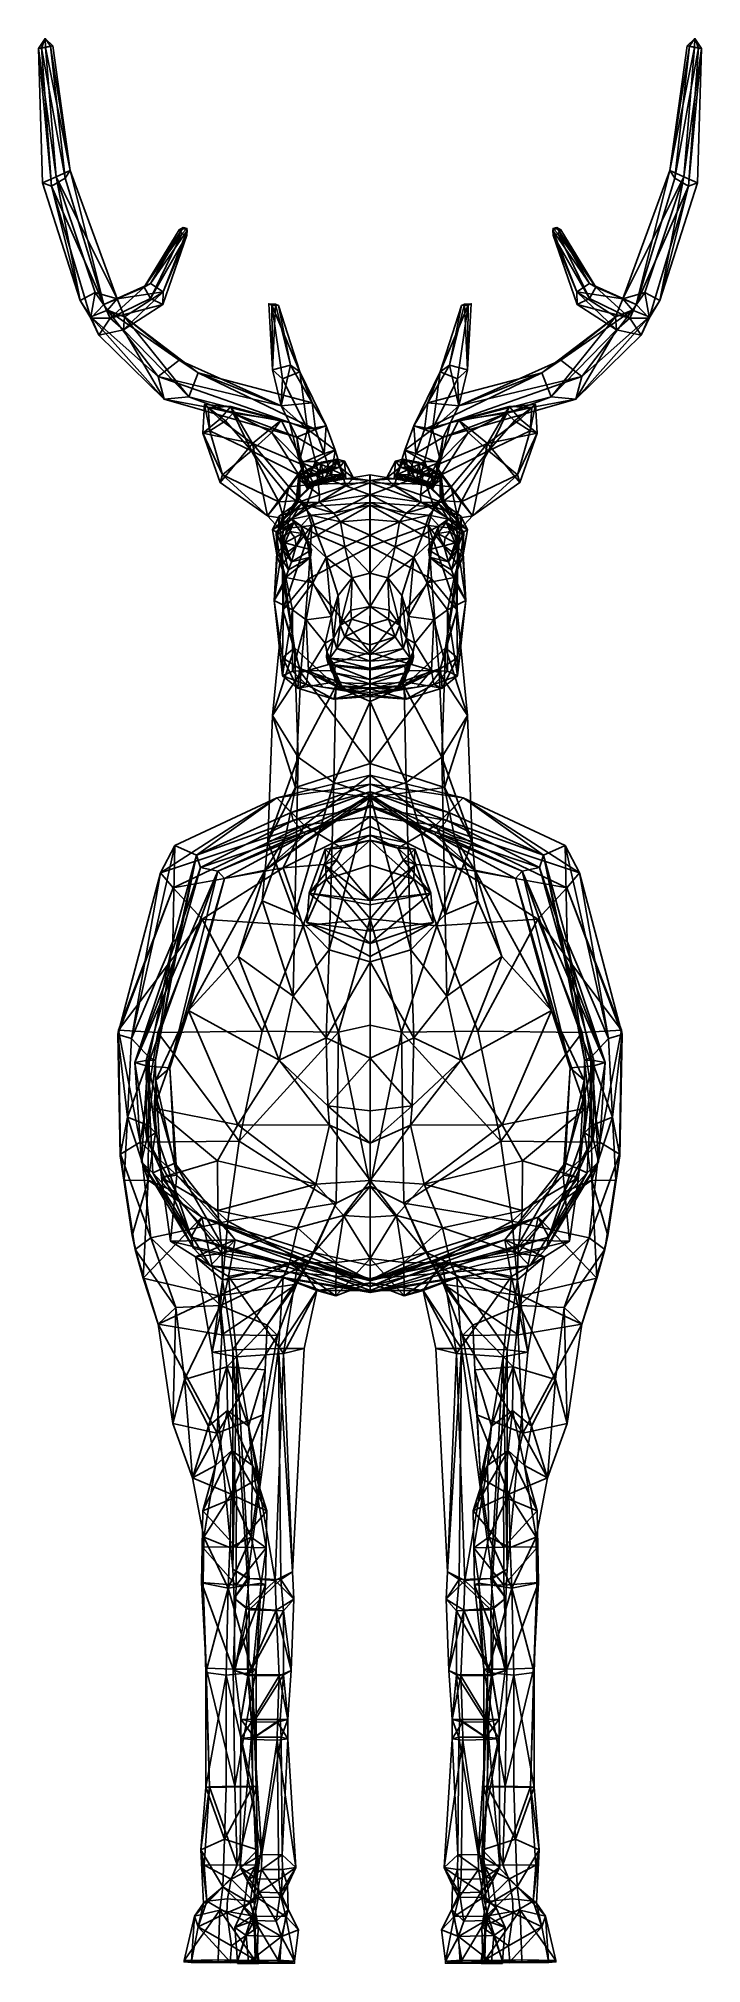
# Model space of a CAD drawing. Header units: centimetres. Extents: x -1.18 to 1.18, y 0 to 6.83.
import ezdxf

# ---------------------------------------------------------------- set-up
doc = ezdxf.new("R2010")
doc.units = ezdxf.units.CM
doc.header["$MEASUREMENT"] = 0

msp = doc.modelspace()

# ---------------------------------------------------------------- meshes
at = {"color": 251, "true_color": 0x666666}
mesh = msp.add_polyface(dxfattribs=at)
corners = [(-0.6678, 6.1346, 1.9453), (-0.65, 6.1303, 1.9579), (-0.6493, 6.1538, 1.9421), (-0.65, 6.1303, 1.9579), (-0.6487, 6.1461, 1.9691), (-0.6493, 6.1538, 1.9421), (-0.8706, 5.8399, 2.2877), (-0.9313, 5.8642, 2.3617), (-0.8962, 5.9042, 2.257), (-0.9744, 5.9268, 2.3098), (-0.9313, 5.8642, 2.3617), (-0.9897, 5.8404, 2.3282), (-0.9744, 5.9268, 2.3098), (-1.0282, 5.8987, 2.2811), (-0.961, 5.775, 2.2334), (-0.9894, 5.8353, 2.1817), (-0.9897, 5.8404, 2.3282), (-1.0282, 5.8987, 2.2811), (-1.1293, 6.303, 1.9899), (-1.0815, 6.3321, 1.991), (-1.1644, 6.7937, 1.9365), (-1.1331, 6.7997, 1.9381), (-1.0815, 6.3321, 1.991), (-1.0631, 6.3593, 2.0467), (-1.1331, 6.7997, 1.9381), (-1.1248, 6.8006, 1.969), (-1.113, 6.3361, 2.0901), (-1.151, 6.7952, 1.9864), (-1.0631, 6.3593, 2.0467), (-1.1248, 6.8006, 1.969), (-1.1613, 6.3157, 2.0501), (-1.1755, 6.7909, 1.9663), (-1.113, 6.3361, 2.0901), (-1.151, 6.7952, 1.9864), (-1.1613, 6.3157, 2.0501), (-1.1293, 6.303, 1.9899), (-1.1755, 6.7909, 1.9663), (-1.1644, 6.7937, 1.9365), (-1.1644, 6.7937, 1.9365), (-1.1331, 6.7997, 1.9381), (-1.1523, 6.8269, 1.952), (-1.1248, 6.8006, 1.969), (-1.151, 6.7952, 1.9864), (-1.1755, 6.7909, 1.9663), (-1.1644, 6.7937, 1.9365), (-0.6493, 6.1538, 1.9421), (-0.6487, 6.1461, 1.9691), (-0.663, 6.1568, 1.965), (-0.6493, 6.1538, 1.9421), (-0.663, 6.1568, 1.965), (-0.6767, 6.1483, 1.9483), (-0.6767, 6.1483, 1.9483), (-0.6678, 6.1346, 1.9453), (-0.6493, 6.1538, 1.9421), (-0.9894, 5.8353, 2.1817), (-0.9209, 5.8356, 2.1865), (-0.9433, 5.8839, 2.1813), (-0.961, 5.775, 2.2334), (-0.9209, 5.8356, 2.1865), (-0.9894, 5.8353, 2.1817), (-0.9433, 5.8839, 2.1813), (-0.9209, 5.8356, 2.1865), (-0.8013, 5.9455, 2.0785), (-0.7783, 5.9057, 2.0715), (-0.8746, 5.7939, 2.2375), (-0.735, 5.8839, 2.1165), (-0.9209, 5.8356, 2.1865), (-0.7783, 5.9057, 2.0715), (-0.8706, 5.8399, 2.2877), (-0.7331, 5.9286, 2.1529), (-0.8746, 5.7939, 2.2375), (-0.735, 5.8839, 2.1165), (-0.7778, 5.9585, 2.1426), (-0.7331, 5.9286, 2.1529), (-0.8962, 5.9042, 2.257), (-0.8706, 5.8399, 2.2877), (-0.8013, 5.9455, 2.0785), (-0.7778, 5.9585, 2.1426), (-0.9433, 5.8839, 2.1813), (-0.8962, 5.9042, 2.257), (-0.663, 6.1568, 1.965), (-0.6487, 6.1461, 1.9691), (-0.7778, 5.9585, 2.1426), (-0.7331, 5.9286, 2.1529), (-0.735, 5.8839, 2.1165), (-0.7331, 5.9286, 2.1529), (-0.65, 6.1303, 1.9579), (-0.6487, 6.1461, 1.9691), (-0.735, 5.8839, 2.1165), (-0.65, 6.1303, 1.9579), (-0.7783, 5.9057, 2.0715), (-0.6678, 6.1346, 1.9453), (-0.7783, 5.9057, 2.0715), (-0.6678, 6.1346, 1.9453), (-0.8013, 5.9455, 2.0785), (-0.6767, 6.1483, 1.9483), (-0.6767, 6.1483, 1.9483), (-0.663, 6.1568, 1.965), (-0.8013, 5.9455, 2.0785), (-0.7778, 5.9585, 2.1426), (-1.113, 6.3361, 2.0901), (-1.0631, 6.3593, 2.0467), (-1.113, 6.3361, 2.0901), (-1.1613, 6.3157, 2.0501), (-1.1293, 6.303, 1.9899), (-1.1613, 6.3157, 2.0501), (-1.1293, 6.303, 1.9899), (-1.0815, 6.3321, 1.991), (-1.0631, 6.3593, 2.0467), (-1.0815, 6.3321, 1.991), (-0.3352, 5.8848, 2.9291), (-0.282, 5.6687, 2.9053), (-0.3246, 5.8804, 2.9456), (-0.3246, 5.8804, 2.9456), (-0.348, 5.8819, 2.9543), (-0.3352, 5.8848, 2.9291), (-0.3588, 5.8867, 2.9376)]
mesh.append_faces([[corners[k] for k in face] for face in [(0, 1, 2), (3, 4, 5), (6, 7, 8), (8, 7, 9), (10, 11, 12), (12, 11, 13), (14, 15, 16), (16, 15, 17), (18, 19, 20), (20, 19, 21), (22, 23, 24), (24, 23, 25), (26, 27, 28), (28, 27, 29), (30, 31, 32), (32, 31, 33), (34, 35, 36), (36, 35, 37), (38, 39, 40), (39, 41, 40), (41, 42, 40), (42, 43, 40), (43, 44, 40), (45, 46, 47), (48, 49, 50), (51, 52, 53), (54, 55, 56), (57, 58, 59), (60, 61, 62), (62, 61, 63), (64, 65, 66), (66, 65, 67), (68, 69, 70), (70, 69, 71), (72, 73, 74), (74, 73, 75), (76, 77, 78), (78, 77, 79), (80, 81, 82), (82, 81, 83), (84, 85, 86), (86, 85, 87), (88, 89, 90), (90, 89, 91), (92, 93, 94), (94, 93, 95), (96, 97, 98), (98, 97, 99), (9, 100, 8), (8, 100, 101), (12, 13, 102), (102, 13, 103), (15, 104, 17), (17, 104, 105), (54, 56, 106), (106, 56, 107), (79, 108, 78), (78, 108, 109), (110, 111, 112), (113, 114, 115), (115, 114, 116)]], dxfattribs={"color": 251})
mesh = msp.add_polyface(dxfattribs=at)
corners = [(0.6678, 6.1346, 1.9453), (0.65, 6.1303, 1.9579), (0.6493, 6.1538, 1.9421), (0.65, 6.1303, 1.9579), (0.6487, 6.1461, 1.9691), (0.6493, 6.1538, 1.9421), (0.8706, 5.8399, 2.2877), (0.9313, 5.8642, 2.3617), (0.8962, 5.9042, 2.257), (0.9744, 5.9268, 2.3098), (0.9313, 5.8642, 2.3617), (0.9897, 5.8404, 2.3282), (0.9744, 5.9268, 2.3098), (1.0282, 5.8987, 2.2811), (0.961, 5.775, 2.2334), (0.9894, 5.8353, 2.1817), (0.9897, 5.8404, 2.3282), (1.0282, 5.8987, 2.2811), (1.1293, 6.303, 1.9899), (1.0815, 6.3321, 1.991), (1.1644, 6.7937, 1.9365), (1.1331, 6.7997, 1.9381), (1.0815, 6.3321, 1.991), (1.0631, 6.3593, 2.0467), (1.1331, 6.7997, 1.9381), (1.1248, 6.8006, 1.969), (1.113, 6.3361, 2.0901), (1.151, 6.7952, 1.9864), (1.0631, 6.3593, 2.0467), (1.1248, 6.8006, 1.969), (1.1613, 6.3157, 2.0501), (1.1755, 6.7909, 1.9663), (1.113, 6.3361, 2.0901), (1.151, 6.7952, 1.9864), (1.1613, 6.3157, 2.0501), (1.1293, 6.303, 1.9899), (1.1755, 6.7909, 1.9663), (1.1644, 6.7937, 1.9365), (1.1644, 6.7937, 1.9365), (1.1331, 6.7997, 1.9381), (1.1523, 6.8269, 1.952), (1.1248, 6.8006, 1.969), (1.151, 6.7952, 1.9864), (1.1755, 6.7909, 1.9663), (1.1644, 6.7937, 1.9365), (0.6493, 6.1538, 1.9421), (0.6487, 6.1461, 1.9691), (0.663, 6.1568, 1.965), (0.6493, 6.1538, 1.9421), (0.663, 6.1568, 1.965), (0.6767, 6.1483, 1.9483), (0.6767, 6.1483, 1.9483), (0.6678, 6.1346, 1.9453), (0.6493, 6.1538, 1.9421), (0.9894, 5.8353, 2.1817), (0.9209, 5.8356, 2.1865), (0.9433, 5.8839, 2.1813), (0.961, 5.775, 2.2334), (0.9209, 5.8356, 2.1865), (0.9894, 5.8353, 2.1817), (0.9433, 5.8839, 2.1813), (0.9209, 5.8356, 2.1865), (0.8013, 5.9455, 2.0785), (0.7783, 5.9057, 2.0715), (0.8746, 5.7939, 2.2375), (0.735, 5.8839, 2.1165), (0.9209, 5.8356, 2.1865), (0.7783, 5.9057, 2.0715), (0.8706, 5.8399, 2.2877), (0.7331, 5.9286, 2.1529), (0.8746, 5.7939, 2.2375), (0.735, 5.8839, 2.1165), (0.7778, 5.9585, 2.1426), (0.7331, 5.9286, 2.1529), (0.8962, 5.9042, 2.257), (0.8706, 5.8399, 2.2877), (0.8013, 5.9455, 2.0785), (0.7778, 5.9585, 2.1426), (0.9433, 5.8839, 2.1813), (0.8962, 5.9042, 2.257), (0.663, 6.1568, 1.965), (0.6487, 6.1461, 1.9691), (0.7778, 5.9585, 2.1426), (0.7331, 5.9286, 2.1529), (0.735, 5.8839, 2.1165), (0.7331, 5.9286, 2.1529), (0.65, 6.1303, 1.9579), (0.6487, 6.1461, 1.9691), (0.735, 5.8839, 2.1165), (0.65, 6.1303, 1.9579), (0.7783, 5.9057, 2.0715), (0.6678, 6.1346, 1.9453), (0.7783, 5.9057, 2.0715), (0.6678, 6.1346, 1.9453), (0.8013, 5.9455, 2.0785), (0.6767, 6.1483, 1.9483), (0.6767, 6.1483, 1.9483), (0.663, 6.1568, 1.965), (0.8013, 5.9455, 2.0785), (0.7778, 5.9585, 2.1426), (1.113, 6.3361, 2.0901), (1.0631, 6.3593, 2.0467), (1.113, 6.3361, 2.0901), (1.1613, 6.3157, 2.0501), (1.1293, 6.303, 1.9899), (1.1613, 6.3157, 2.0501), (1.1293, 6.303, 1.9899), (1.0815, 6.3321, 1.991), (1.0631, 6.3593, 2.0467), (1.0815, 6.3321, 1.991), (0.3352, 5.8848, 2.9291), (0.282, 5.6687, 2.9053), (0.3246, 5.8804, 2.9456), (0.3246, 5.8804, 2.9456), (0.348, 5.8819, 2.9543), (0.3352, 5.8848, 2.9291), (0.3588, 5.8867, 2.9376)]
mesh.append_faces([[corners[k] for k in face] for face in [(0, 1, 2), (3, 4, 5), (6, 7, 8), (8, 7, 9), (10, 11, 12), (12, 11, 13), (14, 15, 16), (16, 15, 17), (18, 19, 20), (20, 19, 21), (22, 23, 24), (24, 23, 25), (26, 27, 28), (28, 27, 29), (30, 31, 32), (32, 31, 33), (34, 35, 36), (36, 35, 37), (38, 39, 40), (39, 41, 40), (41, 42, 40), (42, 43, 40), (43, 44, 40), (45, 46, 47), (48, 49, 50), (51, 52, 53), (54, 55, 56), (57, 58, 59), (60, 61, 62), (62, 61, 63), (64, 65, 66), (66, 65, 67), (68, 69, 70), (70, 69, 71), (72, 73, 74), (74, 73, 75), (76, 77, 78), (78, 77, 79), (80, 81, 82), (82, 81, 83), (84, 85, 86), (86, 85, 87), (88, 89, 90), (90, 89, 91), (92, 93, 94), (94, 93, 95), (96, 97, 98), (98, 97, 99), (9, 100, 8), (8, 100, 101), (12, 13, 102), (102, 13, 103), (15, 104, 17), (17, 104, 105), (54, 56, 106), (106, 56, 107), (79, 108, 78), (78, 108, 109), (110, 111, 112), (113, 114, 115), (115, 114, 116)]], dxfattribs={"color": 251})
mesh = msp.add_polyface(dxfattribs=at)
corners = [(-0.3146, 5.4744, 2.7683), (-0.2324, 5.3131, 2.7625), (-0.3482, 5.4301, 2.7734), (-0.3146, 5.4744, 2.7683), (-0.4162, 5.3911, 2.6461), (-0.2324, 5.3131, 2.7625), (-0.4929, 5.5226, 2.7248), (-0.4854, 5.4982, 2.7451), (-0.5326, 5.4778, 2.6895), (-0.5925, 5.4277, 2.7078), (-0.4929, 5.5226, 2.7248), (-0.5127, 5.4718, 2.7212), (-0.4207, 5.365, 2.7146), (-0.5681, 5.4362, 2.7303), (-0.5863, 5.5299, 2.7152), (-0.5734, 5.5192, 2.7356), (-0.1928, 5.4409, 2.8182), (-0.6429, 5.5562, 2.5461), (-0.2597, 5.414, 2.8475), (-0.7302, 5.5484, 2.5818), (-0.2048, 5.535, 2.8419), (-0.6095, 5.6418, 2.5689), (-0.1928, 5.4409, 2.8182), (-0.6429, 5.5562, 2.5461), (-0.2048, 5.535, 2.8419), (-0.315, 5.5245, 2.9038), (-0.6095, 5.6418, 2.5689), (-0.6762, 5.6869, 2.6187), (-0.2857, 5.4657, 2.8995), (-0.7508, 5.6291, 2.6266), (-0.315, 5.5245, 2.9038), (-0.6762, 5.6869, 2.6187), (-0.2597, 5.414, 2.8475), (-0.7302, 5.5484, 2.5818), (-0.2857, 5.4657, 2.8995), (-0.7508, 5.6291, 2.6266), (-0.8746, 5.7939, 2.2375), (-0.961, 5.775, 2.2334), (-0.8706, 5.8399, 2.2877), (-0.8746, 5.7939, 2.2375), (-0.8706, 5.8399, 2.2877), (-0.9313, 5.8642, 2.3617), (-0.9313, 5.8642, 2.3617), (-0.9897, 5.8404, 2.3282), (-0.9897, 5.8404, 2.3282), (-0.961, 5.775, 2.2334), (-0.961, 5.775, 2.2334), (-0.8746, 5.7939, 2.2375), (-0.9209, 5.8356, 2.1865), (-0.2219, 5.4418, 2.9617), (-0.3588, 5.8867, 2.9376), (-0.3456, 5.6526, 2.9198), (-0.3352, 5.8848, 2.9291), (-0.282, 5.6687, 2.9053), (-0.3246, 5.8804, 2.9456), (-0.282, 5.6687, 2.9053), (-0.2485, 5.6449, 2.9562), (-0.156, 5.4541, 2.9035), (-0.3099, 5.62, 2.9763), (-0.3456, 5.6526, 2.9198), (-0.348, 5.8819, 2.9543), (-0.3588, 5.8867, 2.9376), (-0.3099, 5.62, 2.9763), (-0.348, 5.8819, 2.9543), (-0.2485, 5.6449, 2.9562), (-0.3246, 5.8804, 2.9456), (-0.282, 5.6687, 2.9053), (-0.2048, 5.535, 2.8419), (-0.2485, 5.6449, 2.9562), (-0.156, 5.4541, 2.9035), (-0.156, 5.4541, 2.9035), (-0.2219, 5.4418, 2.9617), (-0.2485, 5.6449, 2.9562), (-0.3099, 5.62, 2.9763), (-0.2219, 5.4418, 2.9617), (-0.315, 5.5245, 2.9038), (-0.3099, 5.62, 2.9763), (-0.3456, 5.6526, 2.9198), (-0.3456, 5.6526, 2.9198), (-0.282, 5.6687, 2.9053), (-0.1623, 5.3561, 2.838), (-0.2504, 5.3277, 2.9293), (-0.2219, 5.4418, 2.9617), (-0.2504, 5.3277, 2.9293), (-0.2857, 5.4657, 2.8995), (-0.1237, 5.3678, 2.9309), (-0.2219, 5.4418, 2.9617), (-0.156, 5.4541, 2.9035), (-0.1623, 5.3561, 2.838), (-0.156, 5.4541, 2.9035), (-0.1928, 5.4409, 2.8182)]
mesh.append_faces([[corners[k] for k in face] for face in [(0, 1, 2), (3, 4, 5), (6, 0, 7), (7, 0, 2), (8, 9, 4), (3, 10, 4), (4, 10, 8), (11, 7, 12), (12, 7, 2), (12, 13, 11), (14, 6, 15), (15, 6, 7), (8, 10, 14), (9, 8, 14), (15, 13, 14), (14, 13, 9), (11, 13, 15), (15, 7, 11), (16, 17, 18), (18, 17, 19), (20, 21, 22), (22, 21, 23), (24, 25, 26), (26, 25, 27), (28, 29, 30), (30, 29, 31), (32, 33, 34), (34, 33, 35), (17, 36, 19), (19, 36, 37), (21, 38, 23), (23, 38, 39), (26, 27, 40), (40, 27, 41), (31, 29, 42), (42, 29, 43), (35, 33, 44), (44, 33, 45), (46, 47, 48), (28, 30, 49), (50, 51, 52), (52, 51, 53), (54, 55, 56), (57, 20, 22), (58, 59, 60), (60, 59, 61), (62, 63, 64), (64, 63, 65), (66, 67, 68), (68, 67, 69), (70, 71, 72), (72, 71, 73), (74, 75, 76), (76, 75, 77), (78, 25, 79), (79, 25, 24), (18, 80, 16), (81, 32, 34), (82, 83, 84), (85, 86, 87), (88, 89, 90)]], dxfattribs={"color": 251})
mesh = msp.add_polyface(dxfattribs=at)
corners = [(0.3146, 5.4744, 2.7683), (0.2324, 5.3131, 2.7625), (0.3482, 5.4301, 2.7734), (0.3146, 5.4744, 2.7683), (0.4162, 5.3911, 2.6461), (0.2324, 5.3131, 2.7625), (0.4929, 5.5226, 2.7248), (0.4854, 5.4982, 2.7451), (0.5326, 5.4778, 2.6895), (0.5925, 5.4277, 2.7078), (0.4929, 5.5226, 2.7248), (0.5127, 5.4718, 2.7212), (0.4207, 5.365, 2.7146), (0.5681, 5.4362, 2.7303), (0.5863, 5.5299, 2.7152), (0.5734, 5.5192, 2.7356), (0.1928, 5.4409, 2.8182), (0.6429, 5.5562, 2.5461), (0.2597, 5.414, 2.8475), (0.7302, 5.5484, 2.5818), (0.2048, 5.535, 2.8419), (0.6095, 5.6418, 2.5689), (0.1928, 5.4409, 2.8182), (0.6429, 5.5562, 2.5461), (0.2048, 5.535, 2.8419), (0.315, 5.5245, 2.9038), (0.6095, 5.6418, 2.5689), (0.6762, 5.6869, 2.6187), (0.2857, 5.4657, 2.8995), (0.7508, 5.6291, 2.6266), (0.315, 5.5245, 2.9038), (0.6762, 5.6869, 2.6187), (0.2597, 5.414, 2.8475), (0.7302, 5.5484, 2.5818), (0.2857, 5.4657, 2.8995), (0.7508, 5.6291, 2.6266), (0.8746, 5.7939, 2.2375), (0.961, 5.775, 2.2334), (0.8706, 5.8399, 2.2877), (0.8746, 5.7939, 2.2375), (0.8706, 5.8399, 2.2877), (0.9313, 5.8642, 2.3617), (0.9313, 5.8642, 2.3617), (0.9897, 5.8404, 2.3282), (0.9897, 5.8404, 2.3282), (0.961, 5.775, 2.2334), (0.961, 5.775, 2.2334), (0.8746, 5.7939, 2.2375), (0.9209, 5.8356, 2.1865), (0.2219, 5.4418, 2.9617), (0.3588, 5.8867, 2.9376), (0.3456, 5.6526, 2.9198), (0.3352, 5.8848, 2.9291), (0.282, 5.6687, 2.9053), (0.3246, 5.8804, 2.9456), (0.282, 5.6687, 2.9053), (0.2485, 5.6449, 2.9562), (0.156, 5.4541, 2.9035), (0.3099, 5.62, 2.9763), (0.3456, 5.6526, 2.9198), (0.348, 5.8819, 2.9543), (0.3588, 5.8867, 2.9376), (0.3099, 5.62, 2.9763), (0.348, 5.8819, 2.9543), (0.2485, 5.6449, 2.9562), (0.3246, 5.8804, 2.9456), (0.282, 5.6687, 2.9053), (0.2048, 5.535, 2.8419), (0.2485, 5.6449, 2.9562), (0.156, 5.4541, 2.9035), (0.156, 5.4541, 2.9035), (0.2219, 5.4418, 2.9617), (0.2485, 5.6449, 2.9562), (0.3099, 5.62, 2.9763), (0.2219, 5.4418, 2.9617), (0.315, 5.5245, 2.9038), (0.3099, 5.62, 2.9763), (0.3456, 5.6526, 2.9198), (0.3456, 5.6526, 2.9198), (0.282, 5.6687, 2.9053), (0.1623, 5.3561, 2.838), (0.2504, 5.3277, 2.9293), (0.2219, 5.4418, 2.9617), (0.2504, 5.3277, 2.9293), (0.2857, 5.4657, 2.8995), (0.1237, 5.3678, 2.9309), (0.2219, 5.4418, 2.9617), (0.156, 5.4541, 2.9035), (0.1623, 5.3561, 2.838), (0.156, 5.4541, 2.9035), (0.1928, 5.4409, 2.8182)]
mesh.append_faces([[corners[k] for k in face] for face in [(0, 1, 2), (3, 4, 5), (6, 0, 7), (7, 0, 2), (8, 9, 4), (3, 10, 4), (4, 10, 8), (11, 7, 12), (12, 7, 2), (12, 13, 11), (14, 6, 15), (15, 6, 7), (8, 10, 14), (9, 8, 14), (15, 13, 14), (14, 13, 9), (11, 13, 15), (15, 7, 11), (16, 17, 18), (18, 17, 19), (20, 21, 22), (22, 21, 23), (24, 25, 26), (26, 25, 27), (28, 29, 30), (30, 29, 31), (32, 33, 34), (34, 33, 35), (17, 36, 19), (19, 36, 37), (21, 38, 23), (23, 38, 39), (26, 27, 40), (40, 27, 41), (31, 29, 42), (42, 29, 43), (35, 33, 44), (44, 33, 45), (46, 47, 48), (28, 30, 49), (50, 51, 52), (52, 51, 53), (54, 55, 56), (57, 20, 22), (58, 59, 60), (60, 59, 61), (62, 63, 64), (64, 63, 65), (66, 67, 68), (68, 67, 69), (70, 71, 72), (72, 71, 73), (74, 75, 76), (76, 75, 77), (78, 25, 79), (79, 25, 24), (18, 80, 16), (81, 32, 34), (82, 83, 84), (85, 86, 87), (88, 89, 90)]], dxfattribs={"color": 251})
mesh = msp.add_polyface(dxfattribs=at)
corners = [(-0.5314, 5.2534, 2.6882), (-0.5232, 5.2805, 2.7126), (-0.3636, 5.1347, 2.6734), (-0.323, 5.1847, 2.715), (-0.3482, 5.4301, 2.7734), (-0.2324, 5.3131, 2.7625), (-0.252, 5.2805, 2.773), (-0.2324, 5.3131, 2.7625), (-0.4162, 5.3911, 2.6461), (-0.2877, 5.2375, 2.5881), (-0.5681, 5.4362, 2.7303), (-0.5925, 5.4277, 2.7078), (-0.2264, 5.1667, 2.5676), (-0.3197, 5.0873, 2.6657), (-0.3054, 5.1255, 2.7315), (-0.1997, 5.2472, 2.772), (-0.2624, 5.1881, 2.7823), (-0.1997, 5.2472, 2.772), (-0.2446, 5.1791, 3.1643), (-0.346, 5.0857, 3.0195), (-0.1802, 5.1837, 3.0921), (-0.3223, 5.1337, 2.9524), (-0.3322, 5.0777, 3.0867), (-0.2777, 5.123, 3.1709), (-0.2997, 5.2168, 2.6911), (-0.4207, 5.365, 2.7146), (-0.2797, 5.1487, 2.8357), (-0.3054, 5.1255, 2.7315), (-0.2624, 5.1881, 2.7823), (-0.244, 5.0997, 3.2154), (-0.2101, 5.1367, 3.2212), (-0.237, 5.273, 2.9401), (-0.2346, 5.285, 2.8929), (-0.1795, 5.2866, 2.9127), (-0.2128, 5.3002, 2.8582), (-0.256, 5.1815, 2.9477), (-0.1792, 5.2089, 3.0239), (-0.256, 5.1815, 2.9477), (-0.2488, 5.2038, 2.8683), (-0.2211, 5.23, 2.8229), (-0.1997, 5.2472, 2.772), (-0.2211, 5.23, 2.8229), (-0.237, 5.273, 2.9401), (-0.1877, 5.2851, 2.984), (-0.2528, 5.2633, 2.9459), (-0.1876, 5.2785, 3.0051), (-0.2528, 5.2633, 2.9459), (-0.2488, 5.2806, 2.8827), (-0.237, 5.273, 2.9401), (-0.2346, 5.285, 2.8929), (-0.2218, 5.2988, 2.8383), (-0.2128, 5.3002, 2.8582), (-0.2128, 5.3002, 2.8582), (-0.2218, 5.2988, 2.8383), (-0.1744, 5.3201, 2.8523), (-0.256, 5.1815, 2.9477), (-0.2528, 5.2633, 2.9459), (-0.1792, 5.2089, 3.0239), (-0.1876, 5.2785, 3.0051), (-0.256, 5.1815, 2.9477), (-0.2488, 5.2038, 2.8683), (-0.2528, 5.2633, 2.9459), (-0.2488, 5.2806, 2.8827), (-0.2211, 5.23, 2.8229), (-0.2218, 5.2988, 2.8383), (-0.174, 5.2552, 3.0014), (-0.2231, 5.236, 2.9484), (-0.2262, 5.247, 2.9461), (-0.2231, 5.236, 2.9484), (-0.222, 5.2415, 2.862), (-0.2262, 5.247, 2.9461), (-0.224, 5.2486, 2.8612), (-0.1929, 5.3276, 2.9885), (-0.2262, 5.247, 2.9461), (-0.2504, 5.3277, 2.9293), (-0.2262, 5.247, 2.9461), (-0.224, 5.2486, 2.8612), (-0.2504, 5.3277, 2.9293), (-0.242, 5.3228, 2.853), (-0.242, 5.3228, 2.853), (-0.1623, 5.3561, 2.838), (-0.2597, 5.414, 2.8475), (-0.242, 5.3228, 2.853), (-0.2597, 5.414, 2.8475), (-0.2504, 5.3277, 2.9293), (-0.1929, 5.3276, 2.9885), (-0.2504, 5.3277, 2.9293), (-0.2219, 5.4418, 2.9617)]
mesh.append_faces([[corners[k] for k in face] for face in [(0, 1, 2), (2, 1, 3), (4, 5, 6), (7, 8, 9), (9, 8, 2), (2, 8, 0), (10, 1, 11), (11, 1, 0), (8, 11, 0), (12, 9, 13), (13, 9, 2), (3, 14, 2), (5, 15, 6), (6, 15, 16), (12, 17, 9), (9, 17, 7), (18, 19, 20), (20, 19, 21), (22, 18, 23), (6, 16, 24), (4, 6, 25), (25, 6, 24), (1, 10, 25), (1, 25, 3), (3, 25, 24), (24, 16, 3), (3, 16, 14), (26, 27, 28), (29, 23, 30), (30, 23, 18), (31, 32, 33), (32, 34, 33), (21, 35, 20), (20, 35, 36), (21, 26, 37), (37, 26, 38), (26, 28, 38), (38, 28, 39), (40, 41, 28), (42, 43, 44), (44, 43, 45), (46, 47, 48), (48, 47, 49), (50, 51, 47), (47, 51, 49), (52, 53, 54), (55, 56, 57), (57, 56, 58), (59, 60, 61), (61, 60, 62), (60, 63, 62), (62, 63, 64), (65, 66, 67), (68, 69, 70), (70, 69, 71), (72, 73, 74), (75, 76, 77), (77, 76, 78), (79, 80, 81), (82, 83, 84), (85, 86, 87)]], dxfattribs={"color": 251})
mesh = msp.add_polyface(dxfattribs=at)
corners = [(-0.1369, 5.3279, 2.874), (-0.1795, 5.2866, 2.9127), (-0.1744, 5.3201, 2.8523), (-0.2128, 5.3002, 2.8582), (-0.0002, 5.2516, 2.5959), (-0.2264, 5.1667, 2.5676), (-0.0002, 5.1815, 2.4451), (-0.2068, 5.1006, 2.4952), (-0.0001, 5.2805, 2.785), (-0.1997, 5.2472, 2.772), (-0.1175, 5.3234, 2.9158), (-0.1267, 5.3059, 2.9653), (-0.1795, 5.2866, 2.9127), (-0.1045, 5.1137, 3.2517), (-0.2101, 5.1367, 3.2212), (-0.1281, 5.1444, 3.1831), (-0.0001, 5.1218, 3.2632), (-0.0001, 5.1724, 3.169), (-0.237, 5.273, 2.9401), (-0.1795, 5.2866, 2.9127), (-0.1877, 5.2851, 2.984), (-0.2446, 5.1791, 3.1643), (-0.1802, 5.1837, 3.0921), (-0.0001, 5.2098, 3.0748), (-0.1369, 5.3279, 2.874), (-0.1267, 5.3059, 2.9653), (-0.0857, 5.2408, 2.9924), (-0.1792, 5.2089, 3.0239), (-0.1655, 5.2601, 2.811), (-0.2211, 5.23, 2.8229), (-0.0857, 5.2664, 2.8369), (-0.0584, 5.2685, 2.9044), (-0.0857, 5.2664, 2.8369), (-0.0001, 5.2602, 2.8893), (-0.0001, 5.2805, 2.785), (-0.0001, 5.2098, 3.0748), (-0.0857, 5.2408, 2.9924), (-0.1074, 5.307, 2.9793), (-0.1876, 5.2785, 3.0051), (-0.1267, 5.3059, 2.9653), (-0.1877, 5.2851, 2.984), (-0.1744, 5.3201, 2.8523), (-0.2218, 5.2988, 2.8383), (-0.1721, 5.325, 2.8297), (-0.1181, 5.3357, 2.8573), (-0.1369, 5.3279, 2.874), (-0.0905, 5.3288, 2.9121), (-0.1175, 5.3234, 2.9158), (-0.1181, 5.3357, 2.8573), (-0.1369, 5.3279, 2.874), (-0.1074, 5.307, 2.9793), (-0.1267, 5.3059, 2.9653), (-0.0857, 5.2408, 2.9924), (-0.1074, 5.307, 2.9793), (-0.0584, 5.2685, 2.9044), (-0.0905, 5.3288, 2.9121), (-0.1792, 5.2089, 3.0239), (-0.1876, 5.2785, 3.0051), (-0.0857, 5.2408, 2.9924), (-0.1074, 5.307, 2.9793), (-0.1721, 5.325, 2.8297), (-0.2218, 5.2988, 2.8383), (-0.1655, 5.2601, 2.811), (-0.2211, 5.23, 2.8229), (-0.0857, 5.2664, 2.8369), (-0.1181, 5.3357, 2.8573), (-0.0857, 5.2664, 2.8369), (-0.1181, 5.3357, 2.8573), (-0.222, 5.2415, 2.862), (-0.1339, 5.2726, 2.8633), (-0.224, 5.2486, 2.8612), (-0.1369, 5.28, 2.8609), (-0.0942, 5.2719, 2.9599), (-0.0961, 5.2797, 2.9573), (-0.1339, 5.2726, 2.8633), (-0.1369, 5.28, 2.8609), (-0.1718, 5.2469, 3.0031), (-0.174, 5.2552, 3.0014), (-0.0942, 5.2719, 2.9599), (-0.0961, 5.2797, 2.9573), (-0.1718, 5.2469, 3.0031), (-0.2231, 5.236, 2.9484), (-0.174, 5.2552, 3.0014), (-0.174, 5.2552, 3.0014), (-0.2262, 5.247, 2.9461), (-0.1929, 5.3276, 2.9885), (-0.174, 5.2552, 3.0014), (-0.1929, 5.3276, 2.9885), (-0.0961, 5.2797, 2.9573), (-0.1237, 5.3678, 2.9309), (-0.0961, 5.2797, 2.9573), (-0.1237, 5.3678, 2.9309), (-0.1369, 5.28, 2.8609), (-0.1623, 5.3561, 2.838), (-0.224, 5.2486, 2.8612), (-0.1369, 5.28, 2.8609), (-0.242, 5.3228, 2.853), (-0.1623, 5.3561, 2.838), (-0.1929, 5.3276, 2.9885), (-0.2219, 5.4418, 2.9617), (-0.1237, 5.3678, 2.9309), (-0.1237, 5.3678, 2.9309), (-0.156, 5.4541, 2.9035), (-0.1623, 5.3561, 2.838)]
mesh.append_faces([[corners[k] for k in face] for face in [(0, 1, 2), (1, 3, 2), (4, 5, 6), (6, 5, 7), (8, 9, 4), (4, 9, 5), (10, 11, 12), (13, 14, 15), (16, 13, 17), (17, 13, 15), (18, 19, 20), (14, 21, 15), (15, 21, 22), (17, 15, 23), (23, 15, 22), (10, 12, 24), (25, 20, 19), (23, 22, 26), (26, 22, 27), (28, 29, 9), (8, 30, 9), (9, 30, 28), (31, 32, 33), (33, 32, 34), (35, 36, 33), (33, 36, 31), (37, 38, 39), (39, 38, 40), (41, 42, 43), (44, 45, 43), (43, 45, 41), (46, 47, 48), (48, 47, 49), (46, 50, 47), (47, 50, 51), (52, 53, 54), (54, 53, 55), (56, 57, 58), (58, 57, 59), (60, 61, 62), (62, 61, 63), (64, 65, 62), (62, 65, 60), (54, 55, 66), (66, 55, 67), (68, 69, 70), (70, 69, 71), (72, 73, 74), (74, 73, 75), (76, 77, 78), (78, 77, 79), (80, 81, 82), (83, 84, 85), (86, 87, 88), (88, 87, 89), (90, 91, 92), (92, 91, 93), (94, 95, 96), (96, 95, 97), (98, 99, 100), (101, 102, 103)]], dxfattribs={"color": 251})
mesh = msp.add_polyface(dxfattribs=at)
corners = [(0.1369, 5.3279, 2.874), (0.1795, 5.2866, 2.9127), (0.1744, 5.3201, 2.8523), (0.2128, 5.3002, 2.8582), (0.0002, 5.2516, 2.5959), (0.2264, 5.1667, 2.5676), (0.0002, 5.1815, 2.4451), (0.2068, 5.1006, 2.4952), (0.0001, 5.2805, 2.785), (0.1997, 5.2472, 2.772), (0.1175, 5.3234, 2.9158), (0.1267, 5.3059, 2.9653), (0.1795, 5.2866, 2.9127), (0.1045, 5.1137, 3.2517), (0.2101, 5.1367, 3.2212), (0.1281, 5.1444, 3.1831), (0.0001, 5.1218, 3.2632), (0.0001, 5.1724, 3.169), (0.237, 5.273, 2.9401), (0.1795, 5.2866, 2.9127), (0.1877, 5.2851, 2.984), (0.2446, 5.1791, 3.1643), (0.1802, 5.1837, 3.0921), (0.0001, 5.2098, 3.0748), (0.1369, 5.3279, 2.874), (0.1267, 5.3059, 2.9653), (0.0857, 5.2408, 2.9924), (0.1792, 5.2089, 3.0239), (0.1655, 5.2601, 2.811), (0.2211, 5.23, 2.8229), (0.0857, 5.2664, 2.8369), (0.0584, 5.2685, 2.9044), (0.0857, 5.2664, 2.8369), (0.0001, 5.2602, 2.8893), (0.0001, 5.2805, 2.785), (0.0001, 5.2098, 3.0748), (0.0857, 5.2408, 2.9924), (0.1074, 5.307, 2.9793), (0.1876, 5.2785, 3.0051), (0.1267, 5.3059, 2.9653), (0.1877, 5.2851, 2.984), (0.1744, 5.3201, 2.8523), (0.2218, 5.2988, 2.8383), (0.1721, 5.325, 2.8297), (0.1181, 5.3357, 2.8573), (0.1369, 5.3279, 2.874), (0.0905, 5.3288, 2.9121), (0.1175, 5.3234, 2.9158), (0.1181, 5.3357, 2.8573), (0.1369, 5.3279, 2.874), (0.1074, 5.307, 2.9793), (0.1267, 5.3059, 2.9653), (0.0857, 5.2408, 2.9924), (0.1074, 5.307, 2.9793), (0.0584, 5.2685, 2.9044), (0.0905, 5.3288, 2.9121), (0.1792, 5.2089, 3.0239), (0.1876, 5.2785, 3.0051), (0.0857, 5.2408, 2.9924), (0.1074, 5.307, 2.9793), (0.1721, 5.325, 2.8297), (0.2218, 5.2988, 2.8383), (0.1655, 5.2601, 2.811), (0.2211, 5.23, 2.8229), (0.0857, 5.2664, 2.8369), (0.1181, 5.3357, 2.8573), (0.0857, 5.2664, 2.8369), (0.1181, 5.3357, 2.8573), (0.222, 5.2415, 2.862), (0.1339, 5.2726, 2.8633), (0.224, 5.2486, 2.8612), (0.1369, 5.28, 2.8609), (0.0942, 5.2719, 2.9599), (0.0961, 5.2797, 2.9573), (0.1339, 5.2726, 2.8633), (0.1369, 5.28, 2.8609), (0.1718, 5.2469, 3.0031), (0.174, 5.2552, 3.0014), (0.0942, 5.2719, 2.9599), (0.0961, 5.2797, 2.9573), (0.1718, 5.2469, 3.0031), (0.2231, 5.236, 2.9484), (0.174, 5.2552, 3.0014), (0.174, 5.2552, 3.0014), (0.2262, 5.247, 2.9461), (0.1929, 5.3276, 2.9885), (0.174, 5.2552, 3.0014), (0.1929, 5.3276, 2.9885), (0.0961, 5.2797, 2.9573), (0.1237, 5.3678, 2.9309), (0.0961, 5.2797, 2.9573), (0.1237, 5.3678, 2.9309), (0.1369, 5.28, 2.8609), (0.1623, 5.3561, 2.838), (0.224, 5.2486, 2.8612), (0.1369, 5.28, 2.8609), (0.242, 5.3228, 2.853), (0.1623, 5.3561, 2.838), (0.1929, 5.3276, 2.9885), (0.2219, 5.4418, 2.9617), (0.1237, 5.3678, 2.9309), (0.1237, 5.3678, 2.9309), (0.156, 5.4541, 2.9035), (0.1623, 5.3561, 2.838)]
mesh.append_faces([[corners[k] for k in face] for face in [(0, 1, 2), (1, 3, 2), (4, 5, 6), (6, 5, 7), (8, 9, 4), (4, 9, 5), (10, 11, 12), (13, 14, 15), (16, 13, 17), (17, 13, 15), (18, 19, 20), (14, 21, 15), (15, 21, 22), (17, 15, 23), (23, 15, 22), (10, 12, 24), (25, 20, 19), (23, 22, 26), (26, 22, 27), (28, 29, 9), (8, 30, 9), (9, 30, 28), (31, 32, 33), (33, 32, 34), (35, 36, 33), (33, 36, 31), (37, 38, 39), (39, 38, 40), (41, 42, 43), (44, 45, 43), (43, 45, 41), (46, 47, 48), (48, 47, 49), (46, 50, 47), (47, 50, 51), (52, 53, 54), (54, 53, 55), (56, 57, 58), (58, 57, 59), (60, 61, 62), (62, 61, 63), (64, 65, 62), (62, 65, 60), (54, 55, 66), (66, 55, 67), (68, 69, 70), (70, 69, 71), (72, 73, 74), (74, 73, 75), (76, 77, 78), (78, 77, 79), (80, 81, 82), (83, 84, 85), (86, 87, 88), (88, 87, 89), (90, 91, 92), (92, 91, 93), (94, 95, 96), (96, 95, 97), (98, 99, 100), (101, 102, 103)]], dxfattribs={"color": 251})
mesh = msp.add_polyface(dxfattribs=at)
corners = [(0.5314, 5.2534, 2.6882), (0.5232, 5.2805, 2.7126), (0.3636, 5.1347, 2.6734), (0.323, 5.1847, 2.715), (0.3482, 5.4301, 2.7734), (0.2324, 5.3131, 2.7625), (0.252, 5.2805, 2.773), (0.2324, 5.3131, 2.7625), (0.4162, 5.3911, 2.6461), (0.2877, 5.2375, 2.5881), (0.5681, 5.4362, 2.7303), (0.5925, 5.4277, 2.7078), (0.2264, 5.1667, 2.5676), (0.3197, 5.0873, 2.6657), (0.3054, 5.1255, 2.7315), (0.1997, 5.2472, 2.772), (0.2624, 5.1881, 2.7823), (0.1997, 5.2472, 2.772), (0.2446, 5.1791, 3.1643), (0.346, 5.0857, 3.0195), (0.1802, 5.1837, 3.0921), (0.3223, 5.1337, 2.9524), (0.3322, 5.0777, 3.0867), (0.2777, 5.123, 3.1709), (0.2997, 5.2168, 2.6911), (0.4207, 5.365, 2.7146), (0.2797, 5.1487, 2.8357), (0.3054, 5.1255, 2.7315), (0.2624, 5.1881, 2.7823), (0.244, 5.0997, 3.2154), (0.2101, 5.1367, 3.2212), (0.237, 5.273, 2.9401), (0.2346, 5.285, 2.8929), (0.1795, 5.2866, 2.9127), (0.2128, 5.3002, 2.8582), (0.256, 5.1815, 2.9477), (0.1792, 5.2089, 3.0239), (0.256, 5.1815, 2.9477), (0.2488, 5.2038, 2.8683), (0.2211, 5.23, 2.8229), (0.1997, 5.2472, 2.772), (0.2211, 5.23, 2.8229), (0.237, 5.273, 2.9401), (0.1877, 5.2851, 2.984), (0.2528, 5.2633, 2.9459), (0.1876, 5.2785, 3.0051), (0.2528, 5.2633, 2.9459), (0.2488, 5.2806, 2.8827), (0.237, 5.273, 2.9401), (0.2346, 5.285, 2.8929), (0.2218, 5.2988, 2.8383), (0.2128, 5.3002, 2.8582), (0.2128, 5.3002, 2.8582), (0.2218, 5.2988, 2.8383), (0.1744, 5.3201, 2.8523), (0.256, 5.1815, 2.9477), (0.2528, 5.2633, 2.9459), (0.1792, 5.2089, 3.0239), (0.1876, 5.2785, 3.0051), (0.256, 5.1815, 2.9477), (0.2488, 5.2038, 2.8683), (0.2528, 5.2633, 2.9459), (0.2488, 5.2806, 2.8827), (0.2211, 5.23, 2.8229), (0.2218, 5.2988, 2.8383), (0.174, 5.2552, 3.0014), (0.2231, 5.236, 2.9484), (0.2262, 5.247, 2.9461), (0.2231, 5.236, 2.9484), (0.222, 5.2415, 2.862), (0.2262, 5.247, 2.9461), (0.224, 5.2486, 2.8612), (0.1929, 5.3276, 2.9885), (0.2262, 5.247, 2.9461), (0.2504, 5.3277, 2.9293), (0.2262, 5.247, 2.9461), (0.224, 5.2486, 2.8612), (0.2504, 5.3277, 2.9293), (0.242, 5.3228, 2.853), (0.242, 5.3228, 2.853), (0.1623, 5.3561, 2.838), (0.2597, 5.414, 2.8475), (0.242, 5.3228, 2.853), (0.2597, 5.414, 2.8475), (0.2504, 5.3277, 2.9293), (0.1929, 5.3276, 2.9885), (0.2504, 5.3277, 2.9293), (0.2219, 5.4418, 2.9617)]
mesh.append_faces([[corners[k] for k in face] for face in [(0, 1, 2), (2, 1, 3), (4, 5, 6), (7, 8, 9), (9, 8, 2), (2, 8, 0), (10, 1, 11), (11, 1, 0), (8, 11, 0), (12, 9, 13), (13, 9, 2), (3, 14, 2), (5, 15, 6), (6, 15, 16), (12, 17, 9), (9, 17, 7), (18, 19, 20), (20, 19, 21), (22, 18, 23), (6, 16, 24), (4, 6, 25), (25, 6, 24), (1, 10, 25), (1, 25, 3), (3, 25, 24), (24, 16, 3), (3, 16, 14), (26, 27, 28), (29, 23, 30), (30, 23, 18), (31, 32, 33), (32, 34, 33), (21, 35, 20), (20, 35, 36), (21, 26, 37), (37, 26, 38), (26, 28, 38), (38, 28, 39), (40, 41, 28), (42, 43, 44), (44, 43, 45), (46, 47, 48), (48, 47, 49), (50, 51, 47), (47, 51, 49), (52, 53, 54), (55, 56, 57), (57, 56, 58), (59, 60, 61), (61, 60, 62), (60, 63, 62), (62, 63, 64), (65, 66, 67), (68, 69, 70), (70, 69, 71), (72, 73, 74), (75, 76, 77), (77, 76, 78), (79, 80, 81), (82, 83, 84), (85, 86, 87)]], dxfattribs={"color": 251})
mesh = msp.add_polyface(dxfattribs=at)
corners = [(-0.0895, 5.0248, 3.3274), (-0.1045, 5.1137, 3.2517), (-0.0001, 5.0661, 3.3344), (-0.0001, 5.1218, 3.2632), (-0.1552, 4.9871, 3.3375), (-0.1859, 5.0661, 3.2627), (-0.2226, 5.0503, 3.2387), (-0.211, 4.9887, 3.2343), (-0.2078, 5.0141, 3.2106), (-0.3197, 5.0873, 2.6657), (-0.3054, 5.1255, 2.7315), (-0.312, 5.022, 2.7871), (-0.2797, 5.1487, 2.8357), (-0.3636, 5.1347, 2.6734), (-0.3054, 5.1255, 2.7315), (-0.3197, 5.0873, 2.6657), (-0.063, 4.9146, 3.5737), (-0.0001, 4.9318, 3.5796), (-0.0002, 5.1815, 2.4451), (-0.2068, 5.1006, 2.4952), (0, 5.0258, 2.2314), (-0.2181, 4.912, 2.3026), (-0.3099, 4.9629, 2.6738), (-0.2264, 5.1667, 2.5676), (-0.2668, 5.0578, 3.1933), (-0.2402, 5.0724, 3.2019), (-0.2624, 5.0284, 3.1941), (-0.2908, 5.0074, 3.1737), (-0.2783, 4.9718, 3.1641), (-0.3191, 5.0718, 3.0856), (-0.3105, 5.0552, 3.1339), (-0.3053, 5.0096, 3.0893), (-0.3035, 5.0241, 3.1357), (-0.284, 5.0791, 3.1732), (-0.2701, 5.1108, 3.1662), (-0.2886, 4.9432, 3.1596), (-0.2777, 5.123, 3.1709), (-0.3322, 5.0777, 3.0867), (-0.3223, 4.9983, 3.0756), (-0.33, 5.0023, 2.9785), (-0.3223, 5.1337, 2.9524), (-0.244, 5.0997, 3.2154), (-0.2101, 5.1367, 3.2212), (-0.346, 5.0857, 3.0195), (-0.329, 4.9889, 3.0385), (-0.3057, 4.8913, 2.7773), (-0.2446, 5.1791, 3.1643), (-0.2026, 4.8973, 3.286), (-0.2989, 4.9164, 3.1244), (-0.284, 5.0791, 3.1732), (-0.3018, 5.0387, 3.1697), (-0.3105, 5.0552, 3.1339), (-0.3035, 5.0241, 3.1357), (-0.2908, 5.0074, 3.1737), (-0.2624, 5.0284, 3.1941), (-0.2668, 5.0578, 3.1933)]
mesh.append_faces([[corners[k] for k in face] for face in [(0, 1, 2), (2, 1, 3), (4, 5, 0), (0, 5, 1), (6, 7, 8), (9, 10, 11), (11, 10, 12), (13, 14, 15), (16, 4, 0), (16, 0, 17), (17, 0, 2), (18, 19, 20), (20, 19, 21), (22, 19, 9), (9, 19, 23), (24, 25, 26), (26, 25, 8), (27, 26, 28), (28, 26, 8), (29, 30, 31), (31, 30, 32), (33, 30, 34), (34, 30, 29), (35, 28, 7), (7, 28, 8), (36, 34, 37), (37, 34, 29), (38, 37, 31), (31, 37, 29), (39, 11, 40), (40, 11, 12), (8, 25, 6), (6, 25, 41), (5, 42, 1), (40, 43, 39), (39, 43, 44), (9, 11, 22), (22, 11, 45), (43, 46, 37), (6, 41, 5), (5, 41, 42), (6, 47, 7), (43, 37, 44), (44, 37, 38), (47, 6, 4), (4, 6, 5), (31, 32, 28), (28, 32, 27), (38, 31, 35), (35, 31, 28), (44, 38, 48), (24, 33, 25), (25, 33, 34), (25, 34, 41), (41, 34, 36), (49, 50, 51), (52, 51, 50), (53, 52, 50), (54, 53, 50), (50, 55, 54), (50, 49, 55)]], dxfattribs={"color": 251})
mesh = msp.add_polyface(dxfattribs=at)
corners = [(0.0895, 5.0248, 3.3274), (0.1045, 5.1137, 3.2517), (0.0001, 5.0661, 3.3344), (0.0001, 5.1218, 3.2632), (0.1552, 4.9871, 3.3375), (0.1859, 5.0661, 3.2627), (0.2226, 5.0503, 3.2387), (0.211, 4.9887, 3.2343), (0.2078, 5.0141, 3.2106), (0.3197, 5.0873, 2.6657), (0.3054, 5.1255, 2.7315), (0.312, 5.022, 2.7871), (0.2797, 5.1487, 2.8357), (0.3636, 5.1347, 2.6734), (0.3054, 5.1255, 2.7315), (0.3197, 5.0873, 2.6657), (0.063, 4.9146, 3.5737), (0.0001, 4.9318, 3.5796), (0.0002, 5.1815, 2.4451), (0.2068, 5.1006, 2.4952), (0, 5.0258, 2.2314), (0.2181, 4.912, 2.3026), (0.3099, 4.9629, 2.6738), (0.2264, 5.1667, 2.5676), (0.2668, 5.0578, 3.1933), (0.2402, 5.0724, 3.2019), (0.2624, 5.0284, 3.1941), (0.2908, 5.0074, 3.1737), (0.2783, 4.9718, 3.1641), (0.3191, 5.0718, 3.0856), (0.3105, 5.0552, 3.1339), (0.3053, 5.0096, 3.0893), (0.3035, 5.0241, 3.1357), (0.284, 5.0791, 3.1732), (0.2701, 5.1108, 3.1662), (0.2886, 4.9432, 3.1596), (0.2777, 5.123, 3.1709), (0.3322, 5.0777, 3.0867), (0.3223, 4.9983, 3.0756), (0.33, 5.0023, 2.9785), (0.3223, 5.1337, 2.9524), (0.244, 5.0997, 3.2154), (0.2101, 5.1367, 3.2212), (0.346, 5.0857, 3.0195), (0.329, 4.9889, 3.0385), (0.3057, 4.8913, 2.7773), (0.2446, 5.1791, 3.1643), (0.2026, 4.8973, 3.286), (0.2989, 4.9164, 3.1244), (0.284, 5.0791, 3.1732), (0.3018, 5.0387, 3.1697), (0.3105, 5.0552, 3.1339), (0.3035, 5.0241, 3.1357), (0.2908, 5.0074, 3.1737), (0.2624, 5.0284, 3.1941), (0.2668, 5.0578, 3.1933)]
mesh.append_faces([[corners[k] for k in face] for face in [(0, 1, 2), (2, 1, 3), (4, 5, 0), (0, 5, 1), (6, 7, 8), (9, 10, 11), (11, 10, 12), (13, 14, 15), (16, 4, 0), (16, 0, 17), (17, 0, 2), (18, 19, 20), (20, 19, 21), (22, 19, 9), (9, 19, 23), (24, 25, 26), (26, 25, 8), (27, 26, 28), (28, 26, 8), (29, 30, 31), (31, 30, 32), (33, 30, 34), (34, 30, 29), (35, 28, 7), (7, 28, 8), (36, 34, 37), (37, 34, 29), (38, 37, 31), (31, 37, 29), (39, 11, 40), (40, 11, 12), (8, 25, 6), (6, 25, 41), (5, 42, 1), (40, 43, 39), (39, 43, 44), (9, 11, 22), (22, 11, 45), (43, 46, 37), (6, 41, 5), (5, 41, 42), (6, 47, 7), (43, 37, 44), (44, 37, 38), (47, 6, 4), (4, 6, 5), (31, 32, 28), (28, 32, 27), (38, 31, 35), (35, 31, 28), (44, 38, 48), (24, 33, 25), (25, 33, 34), (25, 34, 41), (41, 34, 36), (49, 50, 51), (52, 51, 50), (53, 52, 50), (54, 53, 50), (50, 55, 54), (50, 49, 55)]], dxfattribs={"color": 251})
mesh = msp.add_polyface(dxfattribs=at)
corners = [(-0.2752, 4.5846, 3.1889), (-0.3107, 4.5677, 2.9935), (-0.2749, 4.8011, 3.195), (-0.3398, 4.8347, 3.0118), (-0.0892, 4.7056, 3.8499), (-0.1062, 4.7472, 3.7546), (-0.0661, 4.7679, 3.8434), (-0.0679, 4.8004, 3.8148), (0, 5.0258, 2.2314), (-0.2181, 4.912, 2.3026), (0, 4.6503, 2.0248), (-0.2457, 4.579, 2.1135), (-0.3086, 4.7999, 2.5149), (-0.2674, 4.6664, 2.6465), (-0.3456, 4.4273, 2.319), (-0.2989, 4.9164, 3.1244), (-0.2026, 4.8973, 3.286), (-0.3057, 4.8913, 2.7773), (-0.3107, 4.6309, 2.7835), (-0.1171, 4.6648, 3.8193), (-0.0001, 4.6429, 3.8924), (-0.0001, 4.6774, 3.9106), (-0.1534, 4.6528, 3.6504), (-0.1298, 4.6994, 3.713), (-0.1424, 4.6306, 3.8032), (-0.2261, 4.7666, 3.3366), (-0.1552, 4.9871, 3.3375), (-0.1366, 4.7785, 3.5243), (-0.1125, 4.8518, 3.554), (-0.063, 4.9146, 3.5737), (-0.2184, 4.5862, 3.3041), (-0.2505, 4.5941, 2.7686), (-0.3099, 4.9629, 2.6738), (-0.2068, 5.1006, 2.4952), (-0.1586, 4.6832, 3.5407), (-0.0001, 4.6197, 3.8771), (0, 4.8137, 3.8216), (-0.0001, 4.9318, 3.5796), (-0.0001, 4.7501, 3.9011), (-0.1489, 4.6084, 3.796), (-0.1538, 4.6324, 3.6657), (-0.1385, 4.6245, 3.6523), (-0.1433, 4.6338, 3.6326), (-0.1409, 4.6085, 3.647), (-0.1433, 4.6338, 3.6326), (-0.1385, 4.6245, 3.6523), (-0.1376, 4.5854, 3.5152), (-0.312, 5.022, 2.7871), (-0.2886, 4.9432, 3.1596), (-0.211, 4.9887, 3.2343), (-0.3223, 4.9983, 3.0756), (-0.33, 5.0023, 2.9785), (-0.329, 4.9889, 3.0385)]
mesh.append_faces([[corners[k] for k in face] for face in [(0, 1, 2), (2, 1, 3), (4, 5, 6), (6, 5, 7), (8, 9, 10), (10, 9, 11), (9, 12, 11), (12, 13, 14), (3, 15, 2), (2, 15, 16), (17, 3, 18), (18, 3, 1), (19, 4, 20), (20, 4, 21), (22, 23, 24), (24, 23, 19), (23, 5, 19), (19, 5, 4), (16, 25, 2), (16, 26, 27), (27, 26, 28), (28, 26, 29), (30, 0, 25), (25, 0, 2), (17, 18, 13), (13, 18, 31), (12, 32, 13), (9, 33, 12), (12, 33, 32), (25, 34, 30), (24, 19, 35), (35, 19, 20), (22, 34, 23), (23, 34, 27), (5, 23, 28), (28, 23, 27), (28, 29, 5), (5, 29, 7), (7, 29, 36), (36, 29, 37), (38, 6, 36), (36, 6, 7), (21, 4, 38), (38, 4, 6), (39, 40, 24), (24, 40, 22), (40, 41, 22), (22, 41, 42), (43, 44, 45), (34, 22, 46), (22, 44, 46), (34, 25, 27), (27, 25, 16), (47, 3, 17), (32, 17, 13), (48, 49, 15), (15, 49, 16), (15, 50, 48), (51, 52, 3), (3, 52, 15), (47, 51, 3)]], dxfattribs={"color": 251})
mesh = msp.add_polyface(dxfattribs=at)
corners = [(0.2752, 4.5846, 3.1889), (0.3107, 4.5677, 2.9935), (0.2749, 4.8011, 3.195), (0.3398, 4.8347, 3.0118), (0.0892, 4.7056, 3.8499), (0.1062, 4.7472, 3.7546), (0.0661, 4.7679, 3.8434), (0.0679, 4.8004, 3.8148), (0, 5.0258, 2.2314), (0.2181, 4.912, 2.3026), (0, 4.6503, 2.0248), (0.2457, 4.579, 2.1135), (0.3086, 4.7999, 2.5149), (0.2674, 4.6664, 2.6465), (0.3456, 4.4273, 2.319), (0.2989, 4.9164, 3.1244), (0.2026, 4.8973, 3.286), (0.3057, 4.8913, 2.7773), (0.3107, 4.6309, 2.7835), (0.1171, 4.6648, 3.8193), (0.0001, 4.6429, 3.8924), (0.0001, 4.6774, 3.9106), (0.1534, 4.6528, 3.6504), (0.1298, 4.6994, 3.713), (0.1424, 4.6306, 3.8032), (0.2261, 4.7666, 3.3366), (0.1552, 4.9871, 3.3375), (0.1366, 4.7785, 3.5243), (0.1125, 4.8518, 3.554), (0.063, 4.9146, 3.5737), (0.2184, 4.5862, 3.3041), (0.2505, 4.5941, 2.7686), (0.3099, 4.9629, 2.6738), (0.2068, 5.1006, 2.4952), (0.1586, 4.6832, 3.5407), (0.0001, 4.6197, 3.8771), (0, 4.8137, 3.8216), (0.0001, 4.9318, 3.5796), (0.0001, 4.7501, 3.9011), (0.1489, 4.6084, 3.796), (0.1538, 4.6324, 3.6657), (0.1385, 4.6245, 3.6523), (0.1433, 4.6338, 3.6326), (0.1409, 4.6085, 3.647), (0.1433, 4.6338, 3.6326), (0.1385, 4.6245, 3.6523), (0.1376, 4.5854, 3.5152), (0.312, 5.022, 2.7871), (0.2886, 4.9432, 3.1596), (0.211, 4.9887, 3.2343), (0.3223, 4.9983, 3.0756), (0.33, 5.0023, 2.9785), (0.329, 4.9889, 3.0385)]
mesh.append_faces([[corners[k] for k in face] for face in [(0, 1, 2), (2, 1, 3), (4, 5, 6), (6, 5, 7), (8, 9, 10), (10, 9, 11), (9, 12, 11), (12, 13, 14), (3, 15, 2), (2, 15, 16), (17, 3, 18), (18, 3, 1), (19, 4, 20), (20, 4, 21), (22, 23, 24), (24, 23, 19), (23, 5, 19), (19, 5, 4), (16, 25, 2), (16, 26, 27), (27, 26, 28), (28, 26, 29), (30, 0, 25), (25, 0, 2), (17, 18, 13), (13, 18, 31), (12, 32, 13), (9, 33, 12), (12, 33, 32), (25, 34, 30), (24, 19, 35), (35, 19, 20), (22, 34, 23), (23, 34, 27), (5, 23, 28), (28, 23, 27), (28, 29, 5), (5, 29, 7), (7, 29, 36), (36, 29, 37), (38, 6, 36), (36, 6, 7), (21, 4, 38), (38, 4, 6), (39, 40, 24), (24, 40, 22), (40, 41, 22), (22, 41, 42), (43, 44, 45), (34, 22, 46), (22, 44, 46), (34, 25, 27), (27, 25, 16), (47, 3, 17), (32, 17, 13), (48, 49, 15), (15, 49, 16), (15, 50, 48), (51, 52, 3), (3, 52, 15), (47, 51, 3)]], dxfattribs={"color": 251})
mesh = msp.add_polyface(dxfattribs=at)
corners = [(-0.0001, 4.5887, 3.8529), (-0.1241, 4.6025, 3.7917), (-0.0001, 4.5935, 3.8696), (-0.1489, 4.6084, 3.796), (-0.0001, 4.4948, 3.0237), (-0.1286, 4.4843, 2.9998), (-0.0001, 4.5018, 3.1687), (-0.1011, 4.5323, 3.645), (-0.0848, 4.5184, 3.7385), (-0.0001, 4.5256, 3.6352), (-0.0001, 4.4969, 3.7612), (-0.1385, 4.6245, 3.6523), (-0.1538, 4.6324, 3.6657), (-0.0002, 4.5217, 2.7792), (-0.1135, 4.5481, 2.7615), (-0.2457, 4.579, 2.1135), (-0.3086, 4.7999, 2.5149), (-0.3456, 4.4273, 2.319), (-0.2674, 4.6664, 2.6465), (-0.2545, 4.2796, 2.485), (-0.1209, 4.5311, 2.7178), (0, 4.4764, 2.7237), (-0.1278, 4.1897, 2.5966), (0, 4.146, 2.6501), (-0.1328, 4.6036, 3.6223), (-0.1409, 4.6085, 3.647), (-0.12, 4.5438, 3.7395), (-0.1262, 4.5778, 3.7749), (-0.0001, 4.5397, 3.8152), (-0.0001, 4.5542, 3.8382), (-0.1385, 4.6245, 3.6523), (-0.1241, 4.6025, 3.7917), (-0.0001, 4.5887, 3.8529), (-0.0001, 4.4994, 3.238), (-0.1669, 4.5269, 3.2845), (-0.0001, 4.5081, 3.48), (-0.091, 4.5189, 3.48), (-0.2259, 4.537, 3.1717), (-0.2505, 4.5941, 2.7686), (-0.3107, 4.6309, 2.7835), (-0.2559, 4.5234, 2.9812), (-0.3107, 4.5677, 2.9935), (-0.2752, 4.5846, 3.1889), (-0.2184, 4.5862, 3.3041), (-0.1586, 4.6832, 3.5407), (-0.1376, 4.5854, 3.5152), (-0.1424, 4.6306, 3.8032), (-0.0001, 4.6197, 3.8771), (-0.1433, 4.6338, 3.6326), (0, 4.6503, 2.0248), (0, 4.2571, 1.7514), (-0.2637, 4.1719, 1.8371), (-0.3621, 3.9807, 2.056)]
mesh.append_faces([[corners[k] for k in face] for face in [(0, 1, 2), (2, 1, 3), (4, 5, 6), (7, 8, 9), (9, 8, 10), (11, 12, 1), (1, 12, 3), (4, 13, 5), (5, 13, 14), (15, 16, 17), (17, 18, 19), (20, 21, 22), (22, 21, 23), (21, 20, 13), (13, 20, 14), (24, 25, 26), (26, 25, 27), (26, 27, 28), (28, 27, 29), (25, 30, 27), (27, 30, 31), (27, 31, 29), (29, 31, 32), (24, 26, 7), (7, 26, 8), (10, 8, 28), (28, 8, 26), (33, 34, 35), (35, 34, 36), (37, 34, 6), (6, 34, 33), (38, 39, 40), (40, 39, 41), (40, 41, 37), (37, 41, 42), (34, 37, 43), (43, 37, 42), (43, 44, 45), (35, 36, 9), (9, 36, 7), (36, 45, 7), (7, 45, 24), (45, 36, 43), (43, 36, 34), (3, 46, 2), (2, 46, 47), (24, 48, 25), (24, 45, 48), (40, 37, 5), (5, 37, 6), (38, 40, 14), (14, 40, 5), (18, 38, 20), (20, 38, 14), (18, 20, 19), (19, 20, 22), (49, 15, 50), (50, 15, 51), (52, 51, 17), (17, 51, 15), (19, 52, 17)]], dxfattribs={"color": 251})
mesh = msp.add_polyface(dxfattribs=at)
corners = [(0.0001, 4.5887, 3.8529), (0.1241, 4.6025, 3.7917), (0.0001, 4.5935, 3.8696), (0.1489, 4.6084, 3.796), (0.0001, 4.4948, 3.0237), (0.1286, 4.4843, 2.9998), (0.0001, 4.5018, 3.1687), (0.1011, 4.5323, 3.645), (0.0848, 4.5184, 3.7385), (0.0001, 4.5256, 3.6352), (0.0001, 4.4969, 3.7612), (0.1385, 4.6245, 3.6523), (0.1538, 4.6324, 3.6657), (0.0002, 4.5217, 2.7792), (0.1135, 4.5481, 2.7615), (0.2457, 4.579, 2.1135), (0.3086, 4.7999, 2.5149), (0.3456, 4.4273, 2.319), (0.2674, 4.6664, 2.6465), (0.2545, 4.2796, 2.485), (0.1209, 4.5311, 2.7178), (0, 4.4764, 2.7237), (0.1278, 4.1897, 2.5966), (0, 4.146, 2.6501), (0.1328, 4.6036, 3.6223), (0.1409, 4.6085, 3.647), (0.12, 4.5438, 3.7395), (0.1262, 4.5778, 3.7749), (0.0001, 4.5397, 3.8152), (0.0001, 4.5542, 3.8382), (0.1385, 4.6245, 3.6523), (0.1241, 4.6025, 3.7917), (0.0001, 4.5887, 3.8529), (0.0001, 4.4994, 3.238), (0.1669, 4.5269, 3.2845), (0.0001, 4.5081, 3.48), (0.091, 4.5189, 3.48), (0.2259, 4.537, 3.1717), (0.2505, 4.5941, 2.7686), (0.3107, 4.6309, 2.7835), (0.2559, 4.5234, 2.9812), (0.3107, 4.5677, 2.9935), (0.2752, 4.5846, 3.1889), (0.2184, 4.5862, 3.3041), (0.1586, 4.6832, 3.5407), (0.1376, 4.5854, 3.5152), (0.1424, 4.6306, 3.8032), (0.0001, 4.6197, 3.8771), (0.1433, 4.6338, 3.6326), (0, 4.6503, 2.0248), (0, 4.2571, 1.7514), (0.2637, 4.1719, 1.8371), (0.3621, 3.9807, 2.056)]
mesh.append_faces([[corners[k] for k in face] for face in [(0, 1, 2), (2, 1, 3), (4, 5, 6), (7, 8, 9), (9, 8, 10), (11, 12, 1), (1, 12, 3), (4, 13, 5), (5, 13, 14), (15, 16, 17), (17, 18, 19), (20, 21, 22), (22, 21, 23), (21, 20, 13), (13, 20, 14), (24, 25, 26), (26, 25, 27), (26, 27, 28), (28, 27, 29), (25, 30, 27), (27, 30, 31), (27, 31, 29), (29, 31, 32), (24, 26, 7), (7, 26, 8), (10, 8, 28), (28, 8, 26), (33, 34, 35), (35, 34, 36), (37, 34, 6), (6, 34, 33), (38, 39, 40), (40, 39, 41), (40, 41, 37), (37, 41, 42), (34, 37, 43), (43, 37, 42), (43, 44, 45), (35, 36, 9), (9, 36, 7), (36, 45, 7), (7, 45, 24), (45, 36, 43), (43, 36, 34), (3, 46, 2), (2, 46, 47), (24, 48, 25), (24, 45, 48), (40, 37, 5), (5, 37, 6), (38, 40, 14), (14, 40, 5), (18, 38, 20), (20, 38, 14), (18, 20, 19), (19, 20, 22), (49, 15, 50), (50, 15, 51), (52, 51, 17), (17, 51, 15), (19, 52, 17)]], dxfattribs={"color": 251})
mesh = msp.add_polyface(dxfattribs=at)
corners = [(0, 4.147, 1.2964), (0, 4.1363, 1.5671), (-0.3722, 3.8785, 1.5151), (-0.3002, 3.9973, 1.6573), (0, 4.1092, 1.0265), (-0.2286, 4.0051, 1.1026), (0, 4.1836, -0.5877), (0, 4.1567, -0.385), (-0.2793, 4.0837, -0.5897), (-0.2728, 4.0553, -0.3813), (-0.3827, 3.7694, 1.8727), (0, 4.0688, -1.5196), (0, 4.2149, -0.9611), (-0.2339, 4.0378, -1.4561), (-0.3301, 4.1353, -0.9307), (-0.2637, 4.1719, 1.8371), (-0.3621, 3.9807, 2.056), (0, 4.2571, 1.7514), (0, 4.1032, 0.337), (-0.2351, 4.0123, 0.3627), (0, 3.8967, -2.3406), (-0.1559, 3.8472, -2.3062), (0, 3.6619, -2.4771), (-0.2666, 3.7215, 2.2835), (-0.6865, 3.5831, -0.5179), (-0.6157, 3.9322, -0.5926), (-0.6009, 3.8884, -0.3296), (-0.6916, 3.9657, -0.8909), (-0.6987, 3.6264, -0.7546), (-0.1627, 3.8993, -1.7812), (-0.3083, 3.887, -1.7067), (-0.2365, 3.6816, -1.9657), (-0.2339, 4.0378, -1.4561), (-0.1304, 3.9757, -1.684), (-0.2545, 4.2796, 2.485), (-0.1443, 3.5959, 2.4143), (-0.1278, 4.1897, 2.5966), (0, 4.146, 2.6501), (-0.119, 3.9138, -1.8117), (0, 3.7706, -1.9158), (0, 3.7056, -1.9755), (-0.1592, 3.9536, -2.0414), (0, 3.9856, -2.0554), (0, 4.0031, -1.6498), (-0.0983, 3.9564, -1.7548), (-0.216, 3.797, -2.0365), (-0.5164, 3.8491, 1.2253), (-0.2286, 4.0051, 1.1026), (-0.2351, 4.0123, 0.3627), (-0.5397, 3.8749, 0.405), (-0.2728, 4.0553, -0.3813), (-0.2793, 4.0837, -0.5897), (-0.3301, 4.1353, -0.9307), (-0.2339, 4.0378, -1.4561), (-0.7433, 3.8692, -1.3177), (-0.3083, 3.887, -1.7067), (-0.6974, 3.8166, -1.5076), (-0.5955, 3.7048, -1.7171), (-0.0983, 3.9564, -1.7548), (-0.1592, 3.9536, -2.0414), (-0.1559, 3.8472, -2.3062), (-0.1304, 3.9757, -1.684), (0, 4.0335, -1.5895), (-0.1304, 3.9757, -1.684), (0, 4.0335, -1.5895), (-0.1304, 3.9757, -1.684)]
mesh.append_faces([[corners[k] for k in face] for face in [(0, 1, 2), (2, 1, 3), (4, 0, 5), (5, 0, 2), (6, 7, 8), (8, 7, 9), (10, 2, 3), (11, 12, 13), (13, 12, 14), (15, 16, 3), (3, 16, 10), (17, 15, 1), (1, 15, 3), (18, 4, 19), (19, 4, 5), (20, 21, 22), (23, 10, 16), (12, 6, 14), (14, 6, 8), (24, 25, 26), (27, 25, 28), (7, 18, 9), (9, 18, 19), (29, 30, 31), (32, 30, 33), (33, 30, 29), (23, 16, 34), (35, 23, 36), (36, 23, 34), (37, 35, 36), (38, 29, 39), (39, 29, 40), (41, 21, 42), (42, 21, 20), (43, 44, 42), (42, 44, 41), (45, 38, 39), (46, 47, 2), (48, 47, 49), (49, 47, 46), (50, 48, 26), (26, 48, 49), (51, 50, 25), (25, 50, 26), (51, 25, 52), (52, 25, 27), (53, 52, 54), (54, 52, 27), (55, 53, 56), (56, 53, 54), (57, 55, 56), (58, 38, 59), (59, 38, 45), (59, 45, 60), (13, 61, 11), (11, 61, 62), (63, 29, 58), (58, 29, 38), (64, 65, 43), (43, 65, 44)]], dxfattribs={"color": 251})
mesh = msp.add_polyface(dxfattribs=at)
corners = [(0, 4.147, 1.2964), (0, 4.1363, 1.5671), (0.3722, 3.8785, 1.5151), (0.3002, 3.9973, 1.6573), (0, 4.1092, 1.0265), (0.2286, 4.0051, 1.1026), (0, 4.1836, -0.5877), (0, 4.1567, -0.385), (0.2793, 4.0837, -0.5897), (0.2728, 4.0553, -0.3813), (0.3827, 3.7694, 1.8727), (0, 4.0688, -1.5196), (0, 4.2149, -0.9611), (0.2339, 4.0378, -1.4561), (0.3301, 4.1353, -0.9307), (0.2637, 4.1719, 1.8371), (0.3621, 3.9807, 2.056), (0, 4.2571, 1.7514), (0, 4.1032, 0.337), (0.2351, 4.0123, 0.3627), (0, 3.8967, -2.3406), (0.1559, 3.8472, -2.3062), (0, 3.6619, -2.4771), (0.2666, 3.7215, 2.2835), (0.6865, 3.5831, -0.5179), (0.6157, 3.9322, -0.5926), (0.6009, 3.8884, -0.3296), (0.6916, 3.9657, -0.8909), (0.6987, 3.6264, -0.7546), (0.1627, 3.8993, -1.7812), (0.3083, 3.887, -1.7067), (0.2365, 3.6816, -1.9657), (0.2339, 4.0378, -1.4561), (0.1304, 3.9757, -1.684), (0.2545, 4.2796, 2.485), (0.1443, 3.5959, 2.4143), (0.1278, 4.1897, 2.5966), (0, 4.146, 2.6501), (0.119, 3.9138, -1.8117), (0, 3.7706, -1.9158), (0, 3.7056, -1.9755), (0.1592, 3.9536, -2.0414), (0, 3.9856, -2.0554), (0, 4.0031, -1.6498), (0.0983, 3.9564, -1.7548), (0.216, 3.797, -2.0365), (0.5164, 3.8491, 1.2253), (0.2286, 4.0051, 1.1026), (0.2351, 4.0123, 0.3627), (0.5397, 3.8749, 0.405), (0.2728, 4.0553, -0.3813), (0.2793, 4.0837, -0.5897), (0.3301, 4.1353, -0.9307), (0.2339, 4.0378, -1.4561), (0.7433, 3.8692, -1.3177), (0.3083, 3.887, -1.7067), (0.6974, 3.8166, -1.5076), (0.5955, 3.7048, -1.7171), (0.0983, 3.9564, -1.7548), (0.1592, 3.9536, -2.0414), (0.1559, 3.8472, -2.3062), (0.2237, 3.6927, -2.2913), (0.1304, 3.9757, -1.684), (0, 4.0335, -1.5895), (0.1304, 3.9757, -1.684), (0, 4.0335, -1.5895), (0.1304, 3.9757, -1.684)]
mesh.append_faces([[corners[k] for k in face] for face in [(0, 1, 2), (2, 1, 3), (4, 0, 5), (5, 0, 2), (6, 7, 8), (8, 7, 9), (10, 2, 3), (11, 12, 13), (13, 12, 14), (15, 16, 3), (3, 16, 10), (17, 15, 1), (1, 15, 3), (18, 4, 19), (19, 4, 5), (20, 21, 22), (23, 10, 16), (12, 6, 14), (14, 6, 8), (24, 25, 26), (27, 25, 28), (7, 18, 9), (9, 18, 19), (29, 30, 31), (32, 30, 33), (33, 30, 29), (23, 16, 34), (35, 23, 36), (36, 23, 34), (37, 35, 36), (38, 29, 39), (39, 29, 40), (41, 21, 42), (42, 21, 20), (43, 44, 42), (42, 44, 41), (45, 38, 39), (46, 47, 2), (48, 47, 49), (49, 47, 46), (50, 48, 26), (26, 48, 49), (51, 50, 25), (25, 50, 26), (51, 25, 52), (52, 25, 27), (53, 52, 54), (54, 52, 27), (55, 53, 56), (56, 53, 54), (57, 55, 56), (58, 38, 59), (59, 38, 45), (59, 45, 60), (60, 45, 61), (13, 62, 11), (11, 62, 63), (64, 29, 58), (58, 29, 38), (65, 66, 43), (43, 66, 44)]], dxfattribs={"color": 251})
mesh = msp.add_polyface(dxfattribs=at)
corners = [(-0.272, 3.4318, 2.103), (-0.1551, 3.2843, 2.2366), (-0.3217, 3.2056, 1.9636), (-0.15, 3.0437, 2.0326), (-0.68, 3.6361, -0.609), (-0.6865, 3.5831, -0.5179), (-0.7607, 3.2046, -0.7307), (-0.794, 3.2038, -0.5374), (-0.4678, 3.5731, 1.7311), (-0.3722, 3.8785, 1.5151), (-0.3827, 3.7694, 1.8727), (-0.7836, 3.2148, -0.838), (-0.6987, 3.6264, -0.7546), (0, 3.2125, 2.2598), (0, 3.5537, 2.4586), (-0.1443, 3.5959, 2.4143), (-0.7885, 3.1834, 0.4106), (-0.5397, 3.8749, 0.405), (-0.71, 3.1777, 1.0012), (-0.5164, 3.8491, 1.2253), (-0.3826, 3.3077, -2.1381), (-0.7519, 3.3027, -1.801), (-0.4645, 2.9177, -2.1369), (-0.1113, 3.3045, -2.1916), (0, 3.3298, -2.1948), (0, 3.7056, -1.9755), (-0.2666, 3.7215, 2.2835), (-0.7599, 3.1338, 1.2863), (-0.6435, 3.381, 1.6145), (-0.4682, 2.9762, 2.0137), (-0.7658, 3.0354, 1.6008), (0, 2.7588, -1.9978), (-0.2365, 3.6816, -1.9657), (-0.8914, 3.3116, -1.5165), (-0.815, 2.9148, -1.8159), (-0.6157, 3.9322, -0.5926), (-0.6009, 3.8884, -0.3296), (-0.8337, 3.1974, -0.1966), (-0.6916, 3.9657, -0.8909), (-0.8461, 3.2818, -1.0112), (-0.8602, 3.003, -0.9945), (-0.5955, 3.7048, -1.7171), (-0.6974, 3.8166, -1.5076), (-0.8945, 3.2967, -1.2731), (-0.7433, 3.8692, -1.3177), (-0.8849, 2.8719, -1.4651), (0, 4.146, 2.6501), (0, 3.5728, -2.5189), (-0.2237, 3.6927, -2.2913), (0, 3.6182, -2.2915), (-0.1627, 3.8993, -1.7812), (-0.216, 3.797, -2.0365), (0, 3.7559, -1.9613), (0, 3.7706, -1.9158), (-0.3083, 3.887, -1.7067), (-0.1559, 3.8472, -2.3062), (0, 3.6619, -2.4771)]
mesh.append_faces([[corners[k] for k in face] for face in [(0, 1, 2), (2, 1, 3), (4, 5, 6), (6, 5, 7), (8, 9, 10), (11, 12, 6), (6, 12, 4), (13, 1, 14), (14, 1, 15), (16, 17, 18), (18, 17, 19), (20, 21, 22), (23, 24, 25), (20, 22, 23), (0, 10, 26), (10, 0, 8), (8, 0, 2), (27, 18, 28), (28, 18, 19), (19, 9, 28), (28, 9, 8), (28, 29, 30), (29, 28, 2), (2, 28, 8), (24, 23, 31), (13, 3, 1), (20, 23, 32), (32, 23, 25), (21, 33, 34), (4, 35, 5), (12, 35, 4), (36, 37, 5), (5, 37, 7), (38, 12, 39), (39, 12, 11), (11, 40, 39), (16, 37, 17), (17, 37, 36), (32, 41, 20), (20, 41, 21), (21, 41, 33), (33, 41, 42), (43, 44, 39), (39, 44, 38), (40, 43, 39), (33, 43, 45), (44, 43, 42), (42, 43, 33), (30, 27, 28), (1, 0, 15), (15, 0, 26), (14, 15, 46), (47, 48, 49), (25, 50, 32), (48, 51, 49), (49, 51, 52), (52, 51, 53), (32, 54, 41), (55, 51, 48), (55, 48, 56), (56, 48, 47)]], dxfattribs={"color": 251})
mesh = msp.add_polyface(dxfattribs=at)
corners = [(0.272, 3.4318, 2.103), (0.1551, 3.2843, 2.2366), (0.3217, 3.2056, 1.9636), (0.15, 3.0437, 2.0326), (0.68, 3.6361, -0.609), (0.6865, 3.5831, -0.5179), (0.7607, 3.2046, -0.7307), (0.794, 3.2038, -0.5374), (0.4678, 3.5731, 1.7311), (0.3722, 3.8785, 1.5151), (0.3827, 3.7694, 1.8727), (0.7836, 3.2148, -0.838), (0.6987, 3.6264, -0.7546), (0, 3.2125, 2.2598), (0, 3.5537, 2.4586), (0.1443, 3.5959, 2.4143), (0.7885, 3.1834, 0.4106), (0.5397, 3.8749, 0.405), (0.71, 3.1777, 1.0012), (0.5164, 3.8491, 1.2253), (0.3826, 3.3077, -2.1381), (0.7519, 3.3027, -1.801), (0.4645, 2.9177, -2.1369), (0.1113, 3.3045, -2.1916), (0, 3.3298, -2.1948), (0, 3.7056, -1.9755), (0.2666, 3.7215, 2.2835), (0.7599, 3.1338, 1.2863), (0.6435, 3.381, 1.6145), (0.4682, 2.9762, 2.0137), (0.7658, 3.0354, 1.6008), (0, 2.7588, -1.9978), (0.2365, 3.6816, -1.9657), (0.8914, 3.3116, -1.5165), (0.815, 2.9148, -1.8159), (0.6157, 3.9322, -0.5926), (0.6009, 3.8884, -0.3296), (0.8337, 3.1974, -0.1966), (0.6916, 3.9657, -0.8909), (0.8461, 3.2818, -1.0112), (0.8602, 3.003, -0.9945), (0.5955, 3.7048, -1.7171), (0.6974, 3.8166, -1.5076), (0.8945, 3.2967, -1.2731), (0.7433, 3.8692, -1.3177), (0.8849, 2.8719, -1.4651), (0.7851, 2.9731, -0.8266), (0, 4.146, 2.6501), (0, 3.5728, -2.5189), (0.2237, 3.6927, -2.2913), (0, 3.6182, -2.2915), (0.1627, 3.8993, -1.7812), (0.216, 3.797, -2.0365), (0, 3.7559, -1.9613), (0, 3.7706, -1.9158), (0.3083, 3.887, -1.7067), (0.1559, 3.8472, -2.3062), (0, 3.6619, -2.4771)]
mesh.append_faces([[corners[k] for k in face] for face in [(0, 1, 2), (2, 1, 3), (4, 5, 6), (6, 5, 7), (8, 9, 10), (11, 12, 6), (6, 12, 4), (13, 1, 14), (14, 1, 15), (16, 17, 18), (18, 17, 19), (20, 21, 22), (23, 24, 25), (20, 22, 23), (0, 10, 26), (10, 0, 8), (8, 0, 2), (27, 18, 28), (28, 18, 19), (19, 9, 28), (28, 9, 8), (28, 29, 30), (29, 28, 2), (2, 28, 8), (24, 23, 31), (13, 3, 1), (20, 23, 32), (32, 23, 25), (21, 33, 34), (4, 35, 5), (12, 35, 4), (36, 37, 5), (5, 37, 7), (38, 12, 39), (39, 12, 11), (11, 40, 39), (16, 37, 17), (17, 37, 36), (32, 41, 20), (20, 41, 21), (21, 41, 33), (33, 41, 42), (43, 44, 39), (39, 44, 38), (40, 43, 39), (33, 43, 45), (44, 43, 42), (42, 43, 33), (11, 6, 46), (30, 27, 28), (1, 0, 15), (15, 0, 26), (14, 15, 47), (48, 49, 50), (25, 51, 32), (49, 52, 50), (50, 52, 53), (53, 52, 54), (32, 55, 41), (56, 49, 57), (57, 49, 48)]], dxfattribs={"color": 251})
mesh = msp.add_polyface(dxfattribs=at)
corners = [(-0.1921, 2.7658, 1.9014), (0, 2.7791, 1.9482), (-0.0944, 2.6545, 1.9225), (0, 2.6488, 1.9058), (-0.6916, 2.8395, 0.9659), (-0.71, 3.1777, 1.0012), (-0.6848, 2.7978, 1.22), (-0.7599, 3.1338, 1.2863), (-0.7607, 2.947, -0.7126), (-0.7919, 2.9273, -0.5315), (-0.6875, 2.7374, -0.777), (-0.6336, 2.5775, -0.4987), (-0.4786, 2.568, 1.1323), (-0.4645, 2.9177, -2.1369), (-0.7519, 3.3027, -1.801), (-0.815, 2.9148, -1.8159), (-0.1113, 3.3045, -2.1916), (-0.1197, 2.6978, -2.0576), (-0.4682, 2.9762, 2.0137), (-0.3217, 3.2056, 1.9636), (-0.1439, 2.9753, 1.9677), (-0.15, 3.0437, 2.0326), (-0.7658, 3.0354, 1.6008), (-0.5402, 2.848, 1.9652), (-0.7395, 2.7893, 1.5648), (-0.54, 2.6722, 1.8904), (0, 2.7588, -1.9978), (-0.2573, 2.6109, 1.8243), (0, 2.9105, 2.0093), (0, 3.0258, 2.1046), (0, 3.2125, 2.2598), (-0.5039, 2.634, -2.0506), (-0.7769, 2.5751, -1.7619), (-0.7869, 2.7803, -0.8805), (-0.8437, 2.583, -1.1355), (-0.8722, 2.7782, -1.0258), (-0.8914, 3.3116, -1.5165), (-0.8849, 2.8719, -1.4651), (-0.8107, 2.8451, -0.1338), (-0.7851, 2.9731, -0.8266), (-0.8602, 3.003, -0.9945), (-0.7836, 3.2148, -0.838), (-0.7699, 2.8053, 0.4101), (-0.626, 2.5388, -0.0434), (-0.8324, 2.5344, -1.2856), (-0.8859, 2.8662, -1.2014), (-0.8945, 3.2967, -1.2731), (-0.5968, 2.6491, -0.8425), (-0.8337, 3.1974, -0.1966), (-0.7885, 3.1834, 0.4106), (-0.794, 3.2038, -0.5374), (-0.7607, 3.2046, -0.7307), (-0.708, 2.5637, 1.5359), (-0.5244, 2.5198, 1.7795), (-0.514, 2.53, 0.913)]
mesh.append_faces([[corners[k] for k in face] for face in [(0, 1, 2), (2, 1, 3), (4, 5, 6), (6, 5, 7), (8, 9, 10), (10, 9, 11), (12, 4, 6), (13, 14, 15), (16, 13, 17), (18, 19, 20), (20, 19, 21), (22, 18, 23), (22, 23, 24), (24, 23, 25), (26, 16, 17), (23, 18, 0), (0, 18, 20), (27, 25, 0), (0, 25, 23), (20, 21, 28), (28, 21, 29), (0, 20, 1), (1, 20, 28), (29, 21, 30), (31, 17, 13), (32, 31, 15), (15, 31, 13), (33, 34, 35), (15, 36, 37), (38, 11, 9), (39, 40, 41), (42, 43, 38), (44, 32, 37), (37, 32, 15), (45, 46, 40), (37, 45, 44), (44, 45, 34), (39, 8, 33), (33, 8, 10), (47, 33, 10), (37, 46, 45), (34, 45, 35), (35, 45, 40), (35, 40, 33), (33, 40, 39), (48, 49, 38), (38, 49, 42), (50, 48, 9), (9, 48, 38), (51, 50, 8), (8, 50, 9), (41, 51, 39), (39, 51, 8), (52, 6, 24), (25, 53, 24), (2, 27, 0), (6, 7, 24), (24, 7, 22), (42, 49, 4), (4, 49, 5), (54, 42, 4)]], dxfattribs={"color": 251})
mesh = msp.add_polyface(dxfattribs=at)
corners = [(0.1921, 2.7658, 1.9014), (0, 2.7791, 1.9482), (0.0944, 2.6545, 1.9225), (0, 2.6488, 1.9058), (0.6916, 2.8395, 0.9659), (0.71, 3.1777, 1.0012), (0.6848, 2.7978, 1.22), (0.7599, 3.1338, 1.2863), (0.7607, 2.947, -0.7126), (0.7919, 2.9273, -0.5315), (0.6875, 2.7374, -0.777), (0.6336, 2.5775, -0.4987), (0.4786, 2.568, 1.1323), (0.4645, 2.9177, -2.1369), (0.7519, 3.3027, -1.801), (0.815, 2.9148, -1.8159), (0.1113, 3.3045, -2.1916), (0.1197, 2.6978, -2.0576), (0.4682, 2.9762, 2.0137), (0.3217, 3.2056, 1.9636), (0.1439, 2.9753, 1.9677), (0.15, 3.0437, 2.0326), (0.7658, 3.0354, 1.6008), (0.5402, 2.848, 1.9652), (0.7395, 2.7893, 1.5648), (0.54, 2.6722, 1.8904), (0, 2.7588, -1.9978), (0.1987, 2.5237, -1.4686), (0.2573, 2.6109, 1.8243), (0, 2.9105, 2.0093), (0, 3.0258, 2.1046), (0, 3.2125, 2.2598), (0.5039, 2.634, -2.0506), (0.7769, 2.5751, -1.7619), (0.7869, 2.7803, -0.8805), (0.8437, 2.583, -1.1355), (0.8722, 2.7782, -1.0258), (0.8914, 3.3116, -1.5165), (0.8849, 2.8719, -1.4651), (0.8107, 2.8451, -0.1338), (0.7851, 2.9731, -0.8266), (0.8602, 3.003, -0.9945), (0.7836, 3.2148, -0.838), (0.7699, 2.8053, 0.4101), (0.626, 2.5388, -0.0434), (0.8324, 2.5344, -1.2856), (0.8859, 2.8662, -1.2014), (0.8945, 3.2967, -1.2731), (0.5968, 2.6491, -0.8425), (0.8337, 3.1974, -0.1966), (0.7885, 3.1834, 0.4106), (0.794, 3.2038, -0.5374), (0.7607, 3.2046, -0.7307), (0.708, 2.5637, 1.5359), (0.5244, 2.5198, 1.7795), (0.514, 2.53, 0.913)]
mesh.append_faces([[corners[k] for k in face] for face in [(0, 1, 2), (2, 1, 3), (4, 5, 6), (6, 5, 7), (8, 9, 10), (10, 9, 11), (12, 4, 6), (13, 14, 15), (16, 13, 17), (18, 19, 20), (20, 19, 21), (22, 18, 23), (22, 23, 24), (24, 23, 25), (26, 16, 17), (27, 26, 17), (23, 18, 0), (0, 18, 20), (28, 25, 0), (0, 25, 23), (20, 21, 29), (29, 21, 30), (0, 20, 1), (1, 20, 29), (30, 21, 31), (32, 17, 13), (33, 32, 15), (15, 32, 13), (34, 35, 36), (15, 37, 38), (39, 11, 9), (40, 41, 42), (43, 44, 39), (45, 33, 38), (38, 33, 15), (46, 47, 41), (38, 46, 45), (45, 46, 35), (40, 8, 34), (34, 8, 10), (48, 34, 10), (38, 47, 46), (35, 46, 36), (36, 46, 41), (36, 41, 34), (34, 41, 40), (49, 50, 39), (39, 50, 43), (51, 49, 9), (9, 49, 39), (52, 51, 8), (8, 51, 9), (40, 52, 8), (53, 6, 24), (25, 54, 24), (2, 28, 0), (6, 7, 24), (24, 7, 22), (43, 50, 4), (4, 50, 5), (55, 43, 4)]], dxfattribs={"color": 251})
mesh = msp.add_polyface(dxfattribs=at)
corners = [(-0.688, 2.3283, -1.7319), (-0.5305, 2.3355, -1.9843), (-0.7769, 2.5751, -1.7619), (-0.5039, 2.634, -2.0506), (-0.7507, 2.2694, -1.2676), (-0.8324, 2.5344, -1.2856), (-0.8043, 2.4322, -1.0588), (-0.8437, 2.583, -1.1355), (-0.2601, 2.4107, -1.5223), (-0.1987, 2.5237, -1.4686), (-0.2206, 2.4828, -1.9822), (-0.1197, 2.6978, -2.0576), (-0.514, 2.53, 0.913), (-0.6916, 2.8395, 0.9659), (-0.4786, 2.568, 1.1323), (0, 2.4032, -0.5513), (-0.6336, 2.5775, -0.4987), (0, 2.3815, -0.0498), (-0.626, 2.5388, -0.0434), (0, 2.423, 1.1199), (0, 2.4302, 0.8802), (-0.2557, 2.4864, 1.2077), (0, 2.3892, 1.4134), (-0.1885, 2.3882, 1.4526), (0, 2.4162, 1.6811), (-0.1217, 2.3699, 1.7136), (0, 2.5016, 1.8312), (-0.1202, 2.4876, 1.8683), (0, 2.4776, -1.4159), (-0.1987, 2.5237, -1.4686), (0, 2.4249, -0.8927), (-0.5968, 2.6491, -0.8425), (-0.3081, 2.4344, 1.7024), (-0.5225, 2.4261, 1.7424), (-0.2854, 2.4851, 1.7577), (-0.5244, 2.5198, 1.7795), (-0.708, 2.5637, 1.5359), (-0.6185, 2.5082, 1.5045), (-0.5013, 2.4388, 1.1783), (0, 2.4776, -1.4159), (0, 2.7588, -1.9978), (-0.5375, 2.3697, -0.9865), (-0.2601, 2.4107, -1.5223), (-0.6185, 2.5082, 1.5045), (-0.5599, 2.1703, 1.4867), (-0.5013, 2.4388, 1.1783), (-0.3642, 2.2653, -1.9468), (-0.7869, 2.7803, -0.8805), (-0.2573, 2.6109, 1.8243), (0, 2.6488, 1.9058), (-0.0944, 2.6545, 1.9225), (-0.8107, 2.8451, -0.1338), (-0.567, 2.4761, 0.4358), (-0.7699, 2.8053, 0.4101), (0, 2.3866, 0.3747), (-0.6875, 2.7374, -0.777), (-0.6848, 2.7978, 1.22), (-0.7395, 2.7893, 1.5648), (-0.54, 2.6722, 1.8904)]
mesh.append_faces([[corners[k] for k in face] for face in [(0, 1, 2), (2, 1, 3), (4, 5, 6), (6, 5, 7), (8, 9, 10), (10, 9, 11), (12, 13, 14), (15, 16, 17), (17, 16, 18), (19, 20, 14), (14, 20, 12), (19, 21, 22), (22, 21, 23), (24, 25, 26), (26, 25, 27), (28, 29, 30), (30, 29, 31), (32, 33, 34), (34, 33, 35), (36, 37, 14), (14, 37, 38), (39, 40, 9), (9, 40, 11), (36, 35, 37), (37, 35, 33), (22, 23, 24), (24, 23, 25), (38, 21, 14), (14, 21, 19), (31, 29, 41), (41, 29, 42), (43, 44, 45), (46, 8, 10), (1, 10, 3), (10, 11, 3), (6, 7, 47), (41, 6, 31), (31, 6, 47), (30, 31, 15), (15, 31, 16), (23, 32, 25), (25, 32, 34), (25, 34, 27), (27, 34, 48), (49, 26, 50), (50, 26, 27), (18, 16, 51), (52, 18, 53), (54, 17, 52), (52, 17, 18), (31, 55, 16), (4, 0, 5), (5, 0, 2), (14, 56, 36), (57, 35, 36), (34, 35, 48), (48, 35, 58), (27, 48, 50), (52, 53, 12), (54, 52, 20), (20, 52, 12)]], dxfattribs={"color": 251})
mesh = msp.add_polyface(dxfattribs=at)
corners = [(0.688, 2.3283, -1.7319), (0.5305, 2.3355, -1.9843), (0.7769, 2.5751, -1.7619), (0.5039, 2.634, -2.0506), (0.7507, 2.2694, -1.2676), (0.8324, 2.5344, -1.2856), (0.8043, 2.4322, -1.0588), (0.8437, 2.583, -1.1355), (0.2601, 2.4107, -1.5223), (0.1987, 2.5237, -1.4686), (0.2206, 2.4828, -1.9822), (0.1197, 2.6978, -2.0576), (0.514, 2.53, 0.913), (0.6916, 2.8395, 0.9659), (0.4786, 2.568, 1.1323), (0, 2.4032, -0.5513), (0.6336, 2.5775, -0.4987), (0, 2.3815, -0.0498), (0.626, 2.5388, -0.0434), (0, 2.423, 1.1199), (0, 2.4302, 0.8802), (0.2557, 2.4864, 1.2077), (0, 2.3892, 1.4134), (0.1885, 2.3882, 1.4526), (0, 2.4162, 1.6811), (0.1217, 2.3699, 1.7136), (0, 2.5016, 1.8312), (0.1202, 2.4876, 1.8683), (0, 2.4776, -1.4159), (0.1987, 2.5237, -1.4686), (0, 2.4249, -0.8927), (0.5968, 2.6491, -0.8425), (0.3081, 2.4344, 1.7024), (0.5225, 2.4261, 1.7424), (0.2854, 2.4851, 1.7577), (0.5244, 2.5198, 1.7795), (0.708, 2.5637, 1.5359), (0.6185, 2.5082, 1.5045), (0.5013, 2.4388, 1.1783), (0, 2.4776, -1.4159), (0, 2.7588, -1.9978), (0.5375, 2.3697, -0.9865), (0.2601, 2.4107, -1.5223), (0.6185, 2.5082, 1.5045), (0.5599, 2.1703, 1.4867), (0.5013, 2.4388, 1.1783), (0.5225, 2.4261, 1.7424), (0.3642, 2.2653, -1.9468), (0.7869, 2.7803, -0.8805), (0.2573, 2.6109, 1.8243), (0, 2.6488, 1.9058), (0.0944, 2.6545, 1.9225), (0.8107, 2.8451, -0.1338), (0.567, 2.4761, 0.4358), (0.7699, 2.8053, 0.4101), (0, 2.3866, 0.3747), (0.6875, 2.7374, -0.777), (0.6848, 2.7978, 1.22), (0.7395, 2.7893, 1.5648), (0.54, 2.6722, 1.8904)]
mesh.append_faces([[corners[k] for k in face] for face in [(0, 1, 2), (2, 1, 3), (4, 5, 6), (6, 5, 7), (8, 9, 10), (10, 9, 11), (12, 13, 14), (15, 16, 17), (17, 16, 18), (19, 20, 14), (14, 20, 12), (19, 21, 22), (22, 21, 23), (24, 25, 26), (26, 25, 27), (28, 29, 30), (30, 29, 31), (32, 33, 34), (34, 33, 35), (36, 37, 14), (14, 37, 38), (39, 40, 9), (36, 35, 37), (37, 35, 33), (22, 23, 24), (24, 23, 25), (38, 21, 14), (14, 21, 19), (31, 29, 41), (41, 29, 42), (43, 44, 45), (43, 46, 44), (47, 8, 10), (1, 10, 3), (10, 11, 3), (6, 7, 48), (41, 6, 31), (31, 6, 48), (30, 31, 15), (15, 31, 16), (23, 32, 25), (25, 32, 34), (25, 34, 27), (27, 34, 49), (50, 26, 51), (51, 26, 27), (18, 16, 52), (53, 18, 54), (55, 17, 53), (53, 17, 18), (31, 56, 16), (4, 0, 5), (5, 0, 2), (14, 57, 36), (58, 35, 36), (34, 35, 49), (49, 35, 59), (27, 49, 51), (53, 54, 12), (55, 53, 20), (20, 53, 12)]], dxfattribs={"color": 251})
mesh = msp.add_polyface(dxfattribs=at)
corners = [(-0.5722, 1.9081, -2.0761), (-0.5475, 1.7686, -2.2835), (-0.5049, 1.9633, -2.1843), (-0.4903, 1.8209, -2.3384), (-0.688, 2.3283, -1.7319), (-0.6577, 2.0727, -1.915), (-0.5305, 2.3355, -1.9843), (-0.5071, 2.1176, -2.018), (-0.6992, 1.9173, -1.61), (-0.7507, 2.2694, -1.2676), (-0.5422, 1.8827, -1.5806), (-0.5253, 2.2319, -1.2031), (-0.5889, 1.5136, -2.1191), (-0.6294, 1.7244, -1.9352), (-0.4168, 1.7686, -2.2489), (-0.4305, 1.9081, -2.1052), (-0.3642, 2.2653, -1.9468), (-0.3721, 2.1068, -1.9573), (-0.3791, 1.9474, -1.6679), (-0.5422, 1.8827, -1.5806), (-0.3282, 2.2296, -1.5494), (-0.5253, 2.2319, -1.2031), (-0.4219, 1.5136, -2.0941), (-0.3917, 1.7244, -1.9093), (-0.5375, 2.3697, -0.9865), (-0.2601, 2.4107, -1.5223), (-0.5253, 2.2319, -1.2031), (-0.3282, 2.2296, -1.5494), (-0.3247, 2.1833, 1.6325), (-0.4338, 1.3676, 1.5331), (-0.4865, 2.1779, 1.6578), (-0.5599, 2.1703, 1.4867), (-0.4862, 1.401, 1.4477), (-0.4726, 2.153, 1.2615), (-0.4726, 2.153, 1.2615), (-0.3364, 1.3607, 1.3236), (-0.3063, 2.1648, 1.2809), (-0.2339, 2.1828, 1.4514), (-0.2746, 1.3914, 1.432), (-0.3162, 1.3642, 1.5287), (-0.7507, 2.2694, -1.2676), (-0.8043, 2.4322, -1.0588), (-0.4922, 1.6661, -1.8936), (-0.4922, 1.6661, -1.8936), (-0.5013, 2.4388, 1.1783), (-0.5013, 2.4388, 1.1783), (-0.2557, 2.4864, 1.2077), (-0.1885, 2.3882, 1.4526), (-0.3081, 2.4344, 1.7024), (-0.5225, 2.4261, 1.7424), (-0.6185, 2.5082, 1.5045), (-0.4739, 1.6566, -2.5505), (-0.3657, 1.607, -2.4271), (-0.5931, 1.607, -2.453), (-0.3282, 2.2296, -1.5494), (-0.2601, 2.4107, -1.5223), (-0.3642, 2.2653, -1.9468), (-0.2206, 2.4828, -1.9822), (-0.5305, 2.3355, -1.9843)]
mesh.append_faces([[corners[k] for k in face] for face in [(0, 1, 2), (2, 1, 3), (4, 5, 6), (6, 5, 7), (8, 9, 10), (10, 9, 11), (5, 4, 8), (8, 4, 9), (12, 1, 13), (13, 1, 0), (3, 14, 2), (2, 14, 15), (6, 7, 16), (16, 7, 17), (18, 19, 20), (20, 19, 21), (17, 18, 16), (16, 18, 20), (22, 23, 14), (14, 23, 15), (24, 25, 26), (26, 25, 27), (28, 29, 30), (31, 30, 32), (32, 30, 29), (31, 32, 33), (34, 35, 36), (37, 36, 38), (37, 38, 28), (28, 38, 39), (26, 40, 24), (24, 40, 41), (0, 5, 13), (13, 5, 8), (8, 10, 13), (13, 10, 42), (23, 43, 18), (18, 43, 19), (15, 23, 17), (17, 23, 18), (2, 15, 7), (7, 15, 17), (5, 0, 7), (7, 0, 2), (44, 31, 33), (34, 36, 45), (45, 36, 46), (37, 47, 36), (36, 47, 46), (37, 28, 47), (47, 28, 48), (49, 48, 30), (30, 48, 28), (50, 49, 31), (31, 49, 30), (51, 52, 3), (3, 52, 14), (1, 53, 3), (3, 53, 51), (54, 55, 56), (56, 57, 58)]], dxfattribs={"color": 251})
mesh = msp.add_polyface(dxfattribs=at)
corners = [(0.5722, 1.9081, -2.0761), (0.5475, 1.7686, -2.2835), (0.5049, 1.9633, -2.1843), (0.4903, 1.8209, -2.3384), (0.688, 2.3283, -1.7319), (0.6577, 2.0727, -1.915), (0.5305, 2.3355, -1.9843), (0.5071, 2.1176, -2.018), (0.6992, 1.9173, -1.61), (0.7507, 2.2694, -1.2676), (0.5422, 1.8827, -1.5806), (0.5253, 2.2319, -1.2031), (0.5889, 1.5136, -2.1191), (0.6294, 1.7244, -1.9352), (0.4168, 1.7686, -2.2489), (0.4305, 1.9081, -2.1052), (0.3642, 2.2653, -1.9468), (0.3721, 2.1068, -1.9573), (0.3791, 1.9474, -1.6679), (0.5422, 1.8827, -1.5806), (0.3282, 2.2296, -1.5494), (0.5253, 2.2319, -1.2031), (0.4219, 1.5136, -2.0941), (0.3917, 1.7244, -1.9093), (0.5375, 2.3697, -0.9865), (0.2601, 2.4107, -1.5223), (0.5253, 2.2319, -1.2031), (0.3282, 2.2296, -1.5494), (0.3247, 2.1833, 1.6325), (0.4338, 1.3676, 1.5331), (0.4865, 2.1779, 1.6578), (0.5599, 2.1703, 1.4867), (0.4862, 1.401, 1.4477), (0.4726, 2.153, 1.2615), (0.4282, 1.3674, 1.3173), (0.4726, 2.153, 1.2615), (0.3364, 1.3607, 1.3236), (0.3063, 2.1648, 1.2809), (0.2339, 2.1828, 1.4514), (0.2746, 1.3914, 1.432), (0.3162, 1.3642, 1.5287), (0.7507, 2.2694, -1.2676), (0.8043, 2.4322, -1.0588), (0.4922, 1.6661, -1.8936), (0.4922, 1.6661, -1.8936), (0.5013, 2.4388, 1.1783), (0.5013, 2.4388, 1.1783), (0.2557, 2.4864, 1.2077), (0.1885, 2.3882, 1.4526), (0.3081, 2.4344, 1.7024), (0.5225, 2.4261, 1.7424), (0.4739, 1.6566, -2.5505), (0.3657, 1.607, -2.4271), (0.5931, 1.607, -2.453), (0.3282, 2.2296, -1.5494), (0.2601, 2.4107, -1.5223), (0.3642, 2.2653, -1.9468), (0.2206, 2.4828, -1.9822), (0.5305, 2.3355, -1.9843)]
mesh.append_faces([[corners[k] for k in face] for face in [(0, 1, 2), (2, 1, 3), (4, 5, 6), (6, 5, 7), (8, 9, 10), (10, 9, 11), (5, 4, 8), (8, 4, 9), (12, 1, 13), (13, 1, 0), (3, 14, 2), (2, 14, 15), (6, 7, 16), (16, 7, 17), (18, 19, 20), (20, 19, 21), (17, 18, 16), (16, 18, 20), (22, 23, 14), (14, 23, 15), (24, 25, 26), (26, 25, 27), (28, 29, 30), (31, 30, 32), (32, 30, 29), (31, 32, 33), (33, 32, 34), (35, 36, 37), (38, 37, 39), (38, 39, 28), (28, 39, 40), (26, 41, 24), (24, 41, 42), (0, 5, 13), (13, 5, 8), (8, 10, 13), (13, 10, 43), (23, 44, 18), (18, 44, 19), (15, 23, 17), (17, 23, 18), (2, 15, 7), (7, 15, 17), (5, 0, 7), (7, 0, 2), (45, 31, 33), (35, 37, 46), (46, 37, 47), (38, 48, 37), (37, 48, 47), (38, 28, 48), (48, 28, 49), (50, 49, 30), (30, 49, 28), (31, 50, 30), (51, 52, 3), (3, 52, 14), (1, 53, 3), (3, 53, 51), (54, 55, 56), (56, 57, 58)]], dxfattribs={"color": 251})
mesh = msp.add_polyface(dxfattribs=at)
corners = [(-0.4745, 1.3441, -2.459), (-0.598, 1.3529, -2.3802), (-0.4849, 1.046, -2.3998), (-0.581, 1.0499, -2.3354), (-0.6294, 1.7244, -1.9352), (-0.4922, 1.6661, -1.8936), (-0.5889, 1.5136, -2.1191), (-0.4968, 1.4773, -2.0619), (-0.5918, 1.3506, -2.195), (-0.5029, 1.3335, -2.1241), (-0.5817, 1.0342, -2.1912), (-0.5103, 1.0245, -2.1318), (-0.3706, 1.3457, -2.3541), (-0.4041, 1.0463, -2.3151), (-0.4968, 1.4773, -2.0619), (-0.4922, 1.6661, -1.8936), (-0.4219, 1.5136, -2.0941), (-0.3917, 1.7244, -1.9093), (-0.5103, 1.0245, -2.1318), (-0.5029, 1.3335, -2.1241), (-0.4163, 1.0345, -2.1719), (-0.3854, 1.3506, -2.1708), (-0.2697, 1.2943, 1.4224), (-0.279, 1.0412, 1.4247), (-0.3073, 1.2532, 1.5444), (-0.3063, 1.0259, 1.5298), (-0.3331, 1.2556, 1.3027), (-0.482, 1.2984, 1.4377), (-0.4286, 1.2566, 1.5505), (-0.479, 1.0419, 1.4352), (-0.4304, 1.0263, 1.5348), (-0.439, 1.263, 1.2975), (-0.4332, 1.024, 1.3105), (-0.439, 1.263, 1.2975), (-0.4332, 1.024, 1.3105), (-0.3162, 1.3642, 1.5287), (-0.4338, 1.3676, 1.5331), (-0.3247, 2.1833, 1.6325), (-0.4726, 2.153, 1.2615), (-0.4862, 1.401, 1.4477), (-0.4282, 1.3674, 1.3173), (-0.4282, 1.3674, 1.3173), (-0.3364, 1.3607, 1.3236), (-0.4726, 2.153, 1.2615), (-0.2746, 1.3914, 1.432), (-0.3063, 2.1648, 1.2809), (-0.4742, 1.4787, -2.4984), (-0.5956, 1.4799, -2.4166), (-0.3681, 1.4763, -2.3906), (-0.4168, 1.7686, -2.2489), (-0.3681, 1.4763, -2.3906), (-0.3657, 1.607, -2.4271), (-0.4739, 1.6566, -2.5505), (-0.4742, 1.4787, -2.4984), (-0.5931, 1.607, -2.453), (-0.5956, 1.4799, -2.4166), (-0.5475, 1.7686, -2.2835)]
mesh.append_faces([[corners[k] for k in face] for face in [(0, 1, 2), (2, 1, 3), (4, 5, 6), (6, 5, 7), (8, 9, 10), (10, 9, 11), (1, 8, 3), (3, 8, 10), (0, 2, 12), (12, 2, 13), (14, 15, 16), (16, 15, 17), (18, 19, 20), (20, 19, 21), (20, 21, 13), (13, 21, 12), (22, 23, 24), (24, 23, 25), (22, 26, 23), (27, 28, 29), (29, 28, 30), (24, 30, 28), (27, 29, 31), (31, 29, 32), (33, 34, 26), (35, 36, 37), (38, 39, 40), (41, 42, 43), (44, 45, 42), (44, 42, 22), (22, 42, 26), (41, 33, 42), (42, 33, 26), (39, 27, 40), (40, 27, 31), (39, 36, 27), (27, 36, 28), (24, 28, 35), (35, 28, 36), (44, 22, 35), (35, 22, 24), (46, 47, 0), (0, 47, 1), (46, 0, 48), (48, 0, 12), (6, 8, 47), (47, 8, 1), (8, 6, 9), (9, 6, 7), (21, 19, 16), (16, 19, 14), (16, 48, 21), (21, 48, 12), (16, 49, 50), (50, 49, 51), (52, 53, 51), (51, 53, 50), (52, 54, 53), (53, 54, 55), (54, 56, 55), (55, 56, 6)]], dxfattribs={"color": 251})
mesh = msp.add_polyface(dxfattribs=at)
corners = [(0.4745, 1.3441, -2.459), (0.598, 1.3529, -2.3802), (0.4849, 1.046, -2.3998), (0.581, 1.0499, -2.3354), (0.6294, 1.7244, -1.9352), (0.4922, 1.6661, -1.8936), (0.5889, 1.5136, -2.1191), (0.4968, 1.4773, -2.0619), (0.5918, 1.3506, -2.195), (0.5029, 1.3335, -2.1241), (0.5817, 1.0342, -2.1912), (0.5103, 1.0245, -2.1318), (0.3706, 1.3457, -2.3541), (0.4041, 1.0463, -2.3151), (0.4968, 1.4773, -2.0619), (0.4922, 1.6661, -1.8936), (0.4219, 1.5136, -2.0941), (0.3917, 1.7244, -1.9093), (0.5103, 1.0245, -2.1318), (0.5029, 1.3335, -2.1241), (0.4163, 1.0345, -2.1719), (0.3854, 1.3506, -2.1708), (0.2697, 1.2943, 1.4224), (0.279, 1.0412, 1.4247), (0.3073, 1.2532, 1.5444), (0.3063, 1.0259, 1.5298), (0.3331, 1.2556, 1.3027), (0.3216, 1.0231, 1.3105), (0.482, 1.2984, 1.4377), (0.4286, 1.2566, 1.5505), (0.479, 1.0419, 1.4352), (0.4304, 1.0263, 1.5348), (0.439, 1.263, 1.2975), (0.4332, 1.024, 1.3105), (0.439, 1.263, 1.2975), (0.4332, 1.024, 1.3105), (0.3162, 1.3642, 1.5287), (0.4338, 1.3676, 1.5331), (0.3247, 2.1833, 1.6325), (0.4282, 1.3674, 1.3173), (0.3364, 1.3607, 1.3236), (0.4726, 2.153, 1.2615), (0.2746, 1.3914, 1.432), (0.3063, 2.1648, 1.2809), (0.4862, 1.401, 1.4477), (0.4282, 1.3674, 1.3173), (0.4742, 1.4787, -2.4984), (0.5956, 1.4799, -2.4166), (0.3681, 1.4763, -2.3906), (0.4168, 1.7686, -2.2489), (0.3681, 1.4763, -2.3906), (0.3657, 1.607, -2.4271), (0.4739, 1.6566, -2.5505), (0.4742, 1.4787, -2.4984), (0.5931, 1.607, -2.453), (0.5956, 1.4799, -2.4166), (0.5475, 1.7686, -2.2835)]
mesh.append_faces([[corners[k] for k in face] for face in [(0, 1, 2), (2, 1, 3), (4, 5, 6), (6, 5, 7), (8, 9, 10), (10, 9, 11), (1, 8, 3), (3, 8, 10), (0, 2, 12), (12, 2, 13), (14, 15, 16), (16, 15, 17), (18, 19, 20), (20, 19, 21), (20, 21, 13), (13, 21, 12), (22, 23, 24), (24, 23, 25), (22, 26, 23), (23, 26, 27), (28, 29, 30), (30, 29, 31), (24, 31, 29), (28, 30, 32), (32, 30, 33), (34, 35, 26), (36, 37, 38), (39, 40, 41), (42, 43, 40), (42, 40, 22), (22, 40, 26), (39, 34, 40), (40, 34, 26), (44, 28, 45), (45, 28, 32), (44, 37, 28), (28, 37, 29), (24, 29, 36), (36, 29, 37), (42, 22, 36), (36, 22, 24), (46, 47, 0), (0, 47, 1), (46, 0, 48), (48, 0, 12), (6, 8, 47), (47, 8, 1), (8, 6, 9), (9, 6, 7), (21, 19, 16), (16, 19, 14), (16, 48, 21), (21, 48, 12), (16, 49, 50), (50, 49, 51), (52, 53, 51), (51, 53, 50), (52, 54, 53), (53, 54, 55), (54, 56, 55), (55, 56, 6)]], dxfattribs={"color": 251})
mesh = msp.add_polyface(dxfattribs=at)
corners = [(-0.4792, 0.6316, -2.3603), (-0.5691, 0.6286, -2.2932), (-0.4705, 0.353, -2.3129), (-0.5995, 0.4052, -2.1484), (-0.5822, 0.6285, -2.1832), (-0.5161, 0.4434, -2.0552), (-0.5105, 0.6275, -2.1186), (-0.5886, 0.352, -2.2286), (-0.4038, 0.6298, -2.2744), (-0.3985, 0.4052, -2.1225), (-0.5161, 0.4434, -2.0552), (-0.4169, 0.6296, -2.1645), (-0.5105, 0.6275, -2.1186), (-0.3968, 0.352, -2.2068), (-0.279, 1.0412, 1.4247), (-0.3331, 1.2556, 1.3027), (-0.3216, 1.0231, 1.3105), (-0.3063, 1.0259, 1.5298), (-0.4304, 1.0263, 1.5348), (-0.3073, 1.2532, 1.5444), (-0.4332, 1.024, 1.3105), (-0.3236, 0.301, 1.3287), (-0.3287, 0.7951, 1.3321), (-0.4009, 0.3024, 1.3318), (-0.4208, 0.7965, 1.3344), (-0.479, 1.0419, 1.4352), (-0.4579, 0.8686, 1.4301), (-0.4332, 1.024, 1.3105), (-0.4201, 0.8601, 1.3362), (-0.4201, 0.8601, 1.3362), (-0.3283, 0.8587, 1.334), (-0.291, 0.8674, 1.4236), (-0.3189, 0.8676, 1.5026), (-0.4071, 0.8682, 1.5063), (-0.4578, 0.8001, 1.4311), (-0.4208, 0.7965, 1.3344), (-0.2916, 0.7989, 1.4246), (-0.3149, 0.8048, 1.505), (-0.4107, 0.8054, 1.5087), (-0.263, 0.3429, 1.4596), (-0.3116, 0.388, 1.5593), (-0.3835, 0.3887, 1.5628), (-0.46, 0.3443, 1.4654), (-0.4009, 0.3024, 1.3318), (-0.4849, 1.046, -2.3998), (-0.4041, 1.0463, -2.3151), (-0.581, 1.0499, -2.3354), (-0.5817, 1.0342, -2.1912), (-0.5103, 1.0245, -2.1318), (-0.5103, 1.0245, -2.1318), (-0.4163, 1.0345, -2.1719)]
mesh.append_faces([[corners[k] for k in face] for face in [(0, 1, 2), (3, 4, 5), (5, 4, 6), (7, 1, 3), (3, 1, 4), (0, 2, 8), (9, 10, 11), (11, 10, 12), (13, 9, 8), (8, 9, 11), (14, 15, 16), (17, 18, 19), (15, 20, 16), (21, 22, 23), (23, 22, 24), (25, 26, 27), (27, 26, 28), (20, 29, 16), (16, 29, 30), (14, 16, 31), (31, 16, 30), (14, 31, 17), (17, 31, 32), (18, 17, 33), (33, 17, 32), (25, 18, 26), (26, 18, 33), (26, 34, 28), (28, 34, 35), (29, 24, 30), (30, 24, 22), (31, 30, 36), (36, 30, 22), (36, 37, 31), (31, 37, 32), (33, 32, 38), (38, 32, 37), (34, 26, 38), (38, 26, 33), (39, 40, 36), (36, 40, 37), (38, 37, 41), (41, 37, 40), (42, 34, 41), (41, 34, 38), (43, 35, 42), (42, 35, 34), (36, 22, 39), (39, 22, 21), (44, 0, 45), (45, 0, 8), (1, 0, 46), (46, 0, 44), (46, 47, 1), (1, 47, 4), (47, 48, 4), (4, 48, 6), (12, 49, 11), (11, 49, 50), (11, 50, 8), (8, 50, 45)]], dxfattribs={"color": 251})
mesh = msp.add_polyface(dxfattribs=at)
corners = [(0.4792, 0.6316, -2.3603), (0.5691, 0.6286, -2.2932), (0.4705, 0.353, -2.3129), (0.5995, 0.4052, -2.1484), (0.5822, 0.6285, -2.1832), (0.5161, 0.4434, -2.0552), (0.5105, 0.6275, -2.1186), (0.5886, 0.352, -2.2286), (0.4038, 0.6298, -2.2744), (0.3968, 0.352, -2.2068), (0.3985, 0.4052, -2.1225), (0.5161, 0.4434, -2.0552), (0.4169, 0.6296, -2.1645), (0.5105, 0.6275, -2.1186), (0.3063, 1.0259, 1.5298), (0.4304, 1.0263, 1.5348), (0.3073, 1.2532, 1.5444), (0.3331, 1.2556, 1.3027), (0.4332, 1.024, 1.3105), (0.3216, 1.0231, 1.3105), (0.3236, 0.301, 1.3287), (0.3287, 0.7951, 1.3321), (0.4009, 0.3024, 1.3318), (0.4208, 0.7965, 1.3344), (0.479, 1.0419, 1.4352), (0.4579, 0.8686, 1.4301), (0.4332, 1.024, 1.3105), (0.4201, 0.8601, 1.3362), (0.4201, 0.8601, 1.3362), (0.3283, 0.8587, 1.334), (0.279, 1.0412, 1.4247), (0.291, 0.8674, 1.4236), (0.3189, 0.8676, 1.5026), (0.4071, 0.8682, 1.5063), (0.4578, 0.8001, 1.4311), (0.4208, 0.7965, 1.3344), (0.2916, 0.7989, 1.4246), (0.3149, 0.8048, 1.505), (0.4107, 0.8054, 1.5087), (0.263, 0.3429, 1.4596), (0.3116, 0.388, 1.5593), (0.3835, 0.3887, 1.5628), (0.46, 0.3443, 1.4654), (0.4009, 0.3024, 1.3318), (0.4849, 1.046, -2.3998), (0.4041, 1.0463, -2.3151), (0.581, 1.0499, -2.3354), (0.5817, 1.0342, -2.1912), (0.5103, 1.0245, -2.1318), (0.5103, 1.0245, -2.1318), (0.4163, 1.0345, -2.1719)]
mesh.append_faces([[corners[k] for k in face] for face in [(0, 1, 2), (3, 4, 5), (5, 4, 6), (7, 1, 3), (3, 1, 4), (0, 2, 8), (8, 2, 9), (10, 11, 12), (12, 11, 13), (9, 10, 8), (8, 10, 12), (14, 15, 16), (17, 18, 19), (20, 21, 22), (22, 21, 23), (24, 25, 26), (26, 25, 27), (18, 28, 19), (19, 28, 29), (30, 19, 31), (31, 19, 29), (30, 31, 14), (14, 31, 32), (15, 14, 33), (33, 14, 32), (24, 15, 25), (25, 15, 33), (25, 34, 27), (27, 34, 35), (28, 23, 29), (29, 23, 21), (31, 29, 36), (36, 29, 21), (36, 37, 31), (31, 37, 32), (33, 32, 38), (38, 32, 37), (34, 25, 38), (38, 25, 33), (39, 40, 36), (36, 40, 37), (38, 37, 41), (41, 37, 40), (42, 34, 41), (41, 34, 38), (43, 35, 42), (42, 35, 34), (36, 21, 39), (39, 21, 20), (44, 0, 45), (45, 0, 8), (1, 0, 46), (46, 0, 44), (46, 47, 1), (1, 47, 4), (47, 48, 4), (4, 48, 6), (13, 49, 12), (12, 49, 50), (12, 50, 8), (8, 50, 45)]], dxfattribs={"color": 251})
mesh = msp.add_polyface(dxfattribs=at)
corners = [(-0.4705, 0.353, -2.3129), (-0.5691, 0.6286, -2.2932), (-0.5886, 0.352, -2.2286), (-0.4038, 0.6298, -2.2744), (-0.3968, 0.352, -2.2068), (-0.3097, 0.3356, 1.5657), (-0.3852, 0.3363, 1.5693), (-0.3116, 0.388, 1.5593), (-0.3835, 0.3887, 1.5628), (-0.2923, 0.279, 1.4873), (-0.263, 0.3429, 1.4596), (-0.3168, 0.2539, 1.4254), (-0.3236, 0.301, 1.3287), (-0.434, 0.2962, 1.4919), (-0.3931, 0.2554, 1.4311), (-0.46, 0.3443, 1.4654), (-0.4009, 0.3024, 1.3318), (-0.4009, 0.3024, 1.3318), (-0.3931, 0.2554, 1.4311), (-0.411, 0.1549, 1.4945), (-0.3931, 0.2554, 1.4311), (-0.4469, 0.2005, 1.5448), (-0.434, 0.2962, 1.4919), (-0.4029, 0.2378, 1.5981), (-0.3852, 0.3363, 1.5693), (-0.3148, 0.2368, 1.595), (-0.3097, 0.3356, 1.5657), (-0.2901, 0.1938, 1.5306), (-0.2923, 0.279, 1.4873), (-0.3324, 0.153, 1.4897), (-0.3168, 0.2539, 1.4254), (-0.2539, 0.1224, 1.5739), (-0.2986, 0.1692, 1.6576), (-0.419, 0.1709, 1.6625), (-0.4796, 0.1303, 1.5902), (-0.4244, 0.217, -2.0537), (-0.3985, 0.4052, -2.1225), (-0.4121, 0.2222, -2.1681), (-0.3968, 0.352, -2.2068), (-0.5161, 0.4434, -2.0552), (-0.5219, 0.2741, -1.9919), (-0.5908, 0.217, -2.0772), (-0.5995, 0.4052, -2.1484), (-0.5886, 0.352, -2.2286), (-0.5784, 0.2237, -2.1764), (-0.4927, 0.3022, -2.2345), (-0.5057, 0.2318, -2.1896), (-0.4121, 0.2222, -2.1681), (-0.4927, 0.3022, -2.2345), (-0.3968, 0.352, -2.2068), (-0.6092, 0.1327, -2.1622), (-0.6228, 0.1701, -2.0154), (-0.5325, 0.1915, -1.9339), (-0.4104, 0.1701, -1.9887), (-0.3967, 0.1326, -2.1317), (-0.5075, 0.1824, -2.1629), (-0.3967, 0.1326, -2.1317), (-0.3324, 0.153, 1.4897), (-0.3137, 0.0991, 1.4679), (-0.3168, 0.2539, 1.4254), (-0.4927, 0.3022, -2.2345), (-0.5057, 0.2318, -2.1896), (-0.5075, 0.1824, -2.1629), (-0.4927, 0.3022, -2.2345)]
mesh.append_faces([[corners[k] for k in face] for face in [(0, 1, 2), (3, 0, 4), (5, 6, 7), (7, 6, 8), (9, 5, 10), (10, 5, 7), (9, 10, 11), (11, 10, 12), (13, 14, 15), (15, 14, 16), (17, 18, 12), (12, 18, 11), (19, 20, 21), (21, 20, 22), (23, 24, 25), (25, 24, 26), (27, 25, 28), (28, 25, 26), (19, 29, 20), (20, 29, 30), (31, 32, 27), (27, 32, 25), (33, 23, 32), (32, 23, 25), (34, 19, 21), (35, 36, 37), (37, 36, 38), (39, 36, 40), (40, 36, 35), (41, 42, 40), (40, 42, 39), (43, 42, 44), (44, 42, 41), (0, 2, 45), (46, 47, 48), (48, 47, 49), (44, 41, 50), (50, 41, 51), (41, 40, 51), (51, 40, 52), (52, 40, 53), (53, 40, 35), (53, 35, 54), (54, 35, 37), (46, 55, 47), (47, 55, 56), (23, 33, 21), (21, 33, 34), (24, 23, 22), (22, 23, 21), (6, 13, 8), (8, 13, 15), (57, 58, 27), (27, 58, 31), (57, 27, 59), (59, 27, 28), (43, 44, 60), (60, 44, 61), (50, 62, 44), (44, 62, 61), (0, 63, 4)]], dxfattribs={"color": 251})
mesh = msp.add_polyface(dxfattribs=at)
corners = [(0.4705, 0.353, -2.3129), (0.5691, 0.6286, -2.2932), (0.5886, 0.352, -2.2286), (0.6324, 0.0108, -2.0911), (0.4964, 0.0087, -2.1425), (0.6092, 0.1327, -2.1622), (0.4916, 0.0652, -2.1798), (0.6228, 0.1701, -2.0154), (0.5325, 0.1915, -1.9339), (0.6584, 0.0132, -1.9455), (0.5381, 0.0153, -1.8559), (0.4964, 0.0087, -2.1425), (0.3999, 0.0108, -2.0646), (0.4916, 0.0652, -2.1798), (0.3967, 0.1326, -2.1317), (0.4074, 0.0132, -1.9169), (0.4104, 0.1701, -1.9887), (0.434, 0.2962, 1.4919), (0.3931, 0.2554, 1.4311), (0.46, 0.3443, 1.4654), (0.4698, 0.0029, 1.6), (0.431, 0.0029, 1.4695), (0.4697, 0.0109, 1.5985), (0.431, 0.008, 1.4688), (0.4391, 0.1022, 1.4756), (0.411, 0.1549, 1.4945), (0.4796, 0.1303, 1.5902), (0.4469, 0.2005, 1.5448), (0.5075, 0.1824, -2.1629), (0.3967, 0.1326, -2.1317), (0.5161, 0.4434, -2.0552), (0.3985, 0.4052, -2.1225), (0.5219, 0.2741, -1.9919), (0.4244, 0.217, -2.0537), (0.5908, 0.217, -2.0772), (0.5995, 0.4052, -2.1484), (0.5886, 0.352, -2.2286), (0.5784, 0.2237, -2.1764), (0.4927, 0.3022, -2.2345), (0.5057, 0.2318, -2.1896), (0.4121, 0.2222, -2.1681), (0.4927, 0.3022, -2.2345), (0.3968, 0.352, -2.2068), (0.3944, 0.0134, 1.7273), (0.419, 0.1709, 1.6625), (0.434, 0.2962, 1.4919), (0.4029, 0.2378, 1.5981), (0.5385, 0.0099, -1.8529), (0.407, 0.0085, -1.9143), (0.4964, 0.0057, -2.1417), (0.3997, 0.0068, -2.0634), (0.6594, 0.0085, -1.943), (0.5385, 0.0099, -1.8529), (0.6329, 0.0068, -2.09), (0.4964, 0.0057, -2.1417), (0.6594, 0.0085, -1.943), (0.4927, 0.3022, -2.2345), (0.5057, 0.2318, -2.1896), (0.5075, 0.1824, -2.1629), (0.4927, 0.3022, -2.2345), (0.3968, 0.352, -2.2068)]
mesh.append_faces([[corners[k] for k in face] for face in [(0, 1, 2), (3, 4, 5), (5, 4, 6), (7, 8, 9), (9, 8, 10), (5, 7, 3), (3, 7, 9), (11, 12, 13), (13, 12, 14), (10, 8, 15), (15, 8, 16), (17, 18, 19), (20, 21, 22), (22, 21, 23), (24, 25, 26), (26, 25, 27), (28, 6, 29), (30, 31, 32), (32, 31, 33), (34, 35, 32), (32, 35, 30), (36, 35, 37), (37, 35, 34), (0, 2, 38), (39, 40, 41), (41, 40, 42), (37, 34, 5), (5, 34, 7), (34, 32, 7), (7, 32, 8), (8, 32, 16), (16, 32, 33), (39, 28, 40), (40, 28, 29), (43, 20, 22), (27, 44, 26), (45, 46, 27), (47, 48, 49), (49, 48, 50), (51, 52, 53), (53, 52, 54), (23, 24, 22), (22, 24, 26), (26, 44, 22), (22, 44, 43), (3, 9, 53), (53, 9, 55), (9, 10, 55), (55, 10, 47), (47, 10, 48), (48, 10, 15), (11, 49, 12), (12, 49, 50), (53, 54, 3), (3, 54, 4), (36, 37, 56), (56, 37, 57), (5, 58, 37), (37, 58, 57), (5, 6, 58), (0, 59, 60)]], dxfattribs={"color": 251})
mesh = msp.add_polyface(dxfattribs=at)
corners = [(-0.2539, 0.1224, 1.5739), (-0.2675, 0.0116, 1.5922), (-0.2986, 0.1692, 1.6576), (0.4074, 0.0132, -1.9169), (0.4104, 0.1701, -1.9887), (0.3999, 0.0108, -2.0646), (0.3967, 0.1326, -2.1317), (0.4698, 0.0029, 1.6), (0.3944, 0.0028, 1.7304), (0.2676, 0.0039, 1.5941), (0.3253, 0.0039, 1.7255), (0.3097, 0.3356, 1.5657), (0.3852, 0.3363, 1.5693), (0.3116, 0.388, 1.5593), (0.3835, 0.3887, 1.5628), (0.2923, 0.279, 1.4873), (0.263, 0.3429, 1.4596), (0.3168, 0.2539, 1.4254), (0.3236, 0.301, 1.3287), (0.46, 0.3443, 1.4654), (0.3931, 0.2554, 1.4311), (0.4009, 0.3024, 1.3318), (0.4009, 0.3024, 1.3318), (0.3931, 0.2554, 1.4311), (0.411, 0.1549, 1.4945), (0.3931, 0.2554, 1.4311), (0.4469, 0.2005, 1.5448), (0.434, 0.2962, 1.4919), (0.4029, 0.2378, 1.5981), (0.3852, 0.3363, 1.5693), (0.3148, 0.2368, 1.595), (0.3097, 0.3356, 1.5657), (0.2901, 0.1938, 1.5306), (0.2923, 0.279, 1.4873), (0.3324, 0.153, 1.4897), (0.3168, 0.2539, 1.4254), (0.3944, 0.0028, 1.7304), (0.3944, 0.0134, 1.7273), (0.3253, 0.0039, 1.7255), (0.3253, 0.0143, 1.7224), (0.2675, 0.0116, 1.5922), (0.2676, 0.0039, 1.5941), (0.431, 0.0029, 1.4695), (0.32, 0.0039, 1.4617), (0.431, 0.008, 1.4688), (0.3199, 0.0088, 1.461), (0.4391, 0.1022, 1.4756), (0.3137, 0.0991, 1.4679), (0.2539, 0.1224, 1.5739), (0.2986, 0.1692, 1.6576), (0.419, 0.1709, 1.6625), (0.4244, 0.217, -2.0537), (0.3985, 0.4052, -2.1225), (0.4121, 0.2222, -2.1681), (0.3968, 0.352, -2.2068), (0.434, 0.2962, 1.4919), (0.3199, 0.0088, 1.461), (0.32, 0.0039, 1.4617), (0.3324, 0.153, 1.4897), (0.3137, 0.0991, 1.4679), (0.3168, 0.2539, 1.4254), (0.407, 0.0085, -1.9143), (0.3997, 0.0068, -2.0634)]
mesh.append_faces([[corners[k] for k in face] for face in [(0, 1, 2), (3, 4, 5), (5, 4, 6), (7, 8, 9), (9, 8, 10), (11, 12, 13), (13, 12, 14), (15, 11, 16), (16, 11, 13), (15, 16, 17), (17, 16, 18), (19, 20, 21), (22, 23, 18), (18, 23, 17), (24, 25, 26), (26, 25, 27), (28, 29, 30), (30, 29, 31), (32, 30, 33), (33, 30, 31), (24, 34, 25), (25, 34, 35), (36, 37, 38), (38, 37, 39), (40, 41, 39), (39, 41, 38), (42, 43, 44), (44, 43, 45), (46, 47, 24), (24, 47, 34), (48, 49, 32), (32, 49, 30), (50, 28, 49), (49, 28, 30), (51, 52, 53), (53, 52, 54), (4, 51, 6), (6, 51, 53), (36, 7, 37), (28, 50, 26), (29, 28, 27), (12, 55, 14), (14, 55, 19), (56, 57, 40), (40, 57, 41), (58, 59, 32), (32, 59, 48), (58, 32, 60), (60, 32, 33), (42, 7, 43), (43, 7, 9), (46, 44, 47), (47, 44, 45), (56, 40, 59), (59, 40, 48), (48, 40, 49), (49, 40, 39), (37, 50, 39), (39, 50, 49), (61, 3, 62), (62, 3, 5)]], dxfattribs={"color": 251})
mesh = msp.add_polyface(dxfattribs=at)
corners = [(-0.6324, 0.0108, -2.0911), (-0.4964, 0.0087, -2.1425), (-0.6092, 0.1327, -2.1622), (-0.4916, 0.0652, -2.1798), (-0.6228, 0.1701, -2.0154), (-0.5325, 0.1915, -1.9339), (-0.6584, 0.0132, -1.9455), (-0.5381, 0.0153, -1.8559), (-0.4964, 0.0087, -2.1425), (-0.3999, 0.0108, -2.0646), (-0.4916, 0.0652, -2.1798), (-0.3967, 0.1326, -2.1317), (-0.4074, 0.0132, -1.9169), (-0.4104, 0.1701, -1.9887), (-0.4698, 0.0029, 1.6), (-0.3944, 0.0028, 1.7304), (-0.2676, 0.0039, 1.5941), (-0.3253, 0.0039, 1.7255), (-0.3944, 0.0028, 1.7304), (-0.3944, 0.0134, 1.7273), (-0.3253, 0.0039, 1.7255), (-0.3253, 0.0143, 1.7224), (-0.2675, 0.0116, 1.5922), (-0.2676, 0.0039, 1.5941), (-0.431, 0.0029, 1.4695), (-0.32, 0.0039, 1.4617), (-0.431, 0.008, 1.4688), (-0.3199, 0.0088, 1.461), (-0.4697, 0.0109, 1.5985), (-0.4391, 0.1022, 1.4756), (-0.3137, 0.0991, 1.4679), (-0.411, 0.1549, 1.4945), (-0.3324, 0.153, 1.4897), (-0.4796, 0.1303, 1.5902), (-0.5075, 0.1824, -2.1629), (-0.3967, 0.1326, -2.1317), (-0.3199, 0.0088, 1.461), (-0.32, 0.0039, 1.4617), (-0.5385, 0.0099, -1.8529), (-0.407, 0.0085, -1.9143), (-0.4964, 0.0057, -2.1417), (-0.3997, 0.0068, -2.0634), (-0.6594, 0.0085, -1.943), (-0.5385, 0.0099, -1.8529), (-0.6329, 0.0068, -2.09), (-0.4964, 0.0057, -2.1417), (-0.3137, 0.0991, 1.4679), (-0.2539, 0.1224, 1.5739), (-0.2986, 0.1692, 1.6576), (-0.419, 0.1709, 1.6625), (-0.6594, 0.0085, -1.943), (-0.5075, 0.1824, -2.1629)]
mesh.append_faces([[corners[k] for k in face] for face in [(0, 1, 2), (2, 1, 3), (4, 5, 6), (6, 5, 7), (2, 4, 0), (0, 4, 6), (8, 9, 10), (10, 9, 11), (7, 5, 12), (12, 5, 13), (12, 13, 9), (9, 13, 11), (14, 15, 16), (16, 15, 17), (18, 19, 20), (20, 19, 21), (22, 23, 21), (21, 23, 20), (24, 25, 26), (26, 25, 27), (14, 24, 28), (28, 24, 26), (29, 30, 31), (31, 30, 32), (29, 31, 33), (34, 3, 35), (18, 14, 19), (19, 14, 28), (36, 37, 22), (22, 37, 23), (38, 39, 40), (40, 39, 41), (42, 43, 44), (44, 43, 45), (24, 14, 25), (25, 14, 16), (26, 29, 28), (28, 29, 33), (29, 26, 30), (30, 26, 27), (36, 22, 46), (46, 22, 47), (48, 22, 21), (19, 49, 21), (21, 49, 48), (33, 49, 28), (28, 49, 19), (0, 6, 44), (44, 6, 50), (6, 7, 50), (50, 7, 38), (38, 7, 39), (39, 7, 12), (39, 12, 41), (41, 12, 9), (8, 40, 9), (9, 40, 41), (44, 45, 0), (0, 45, 1), (2, 3, 51)]], dxfattribs={"color": 251})

doc.saveas('drawing.dxf')
